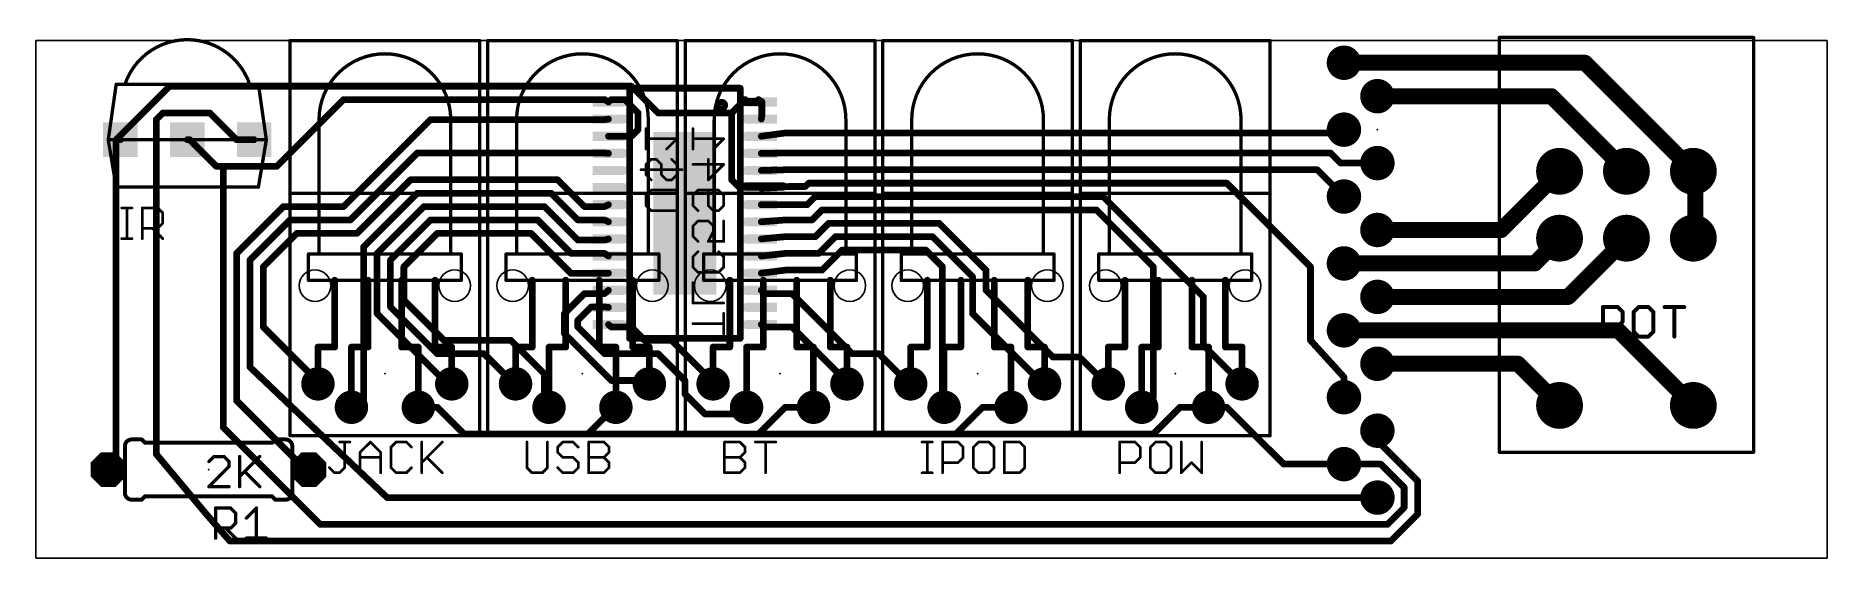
# Model space of a CAD drawing. Extents: x 0 to 68, y -7 to 12.8.
import ezdxf

# ---------------------------------------------------------------- set-up
doc = ezdxf.new("R2010")
doc.units = 0
for name, color, linetype in [('16', 175, 'CONTINUOUS'), ('17', 82, 'CONTINUOUS'), ('20', 7, 'CONTINUOUS'), ('21', 253, 'CONTINUOUS'), ('22', 253, 'CONTINUOUS'), ('23', 7, 'CONTINUOUS'), ('24', 7, 'CONTINUOUS'), ('25', 253, 'CONTINUOUS'), ('26', 253, 'CONTINUOUS'), ('27', 253, 'CONTINUOUS'), ('28', 253, 'CONTINUOUS'), ('51', 253, 'CONTINUOUS'), ('52', 253, 'CONTINUOUS')]:
    doc.layers.add(name, color=color, linetype=linetype)

# ---------------------------------------------------------------- blocks, each defined once
blk = doc.blocks.new('ROUNDP')
at = {"const_width": 0.5}
blk.add_lwpolyline([(0, -0.25, 1), (0, 0.25, 1), (0, -0.25)], format="xyb", dxfattribs=at)
blk = doc.blocks.new('SQUAREP')
blk.add_solid([(-0.5, -0.5), (0.5, -0.5), (-0.5, 0.5), (0.5, 0.5)])
blk = doc.blocks.new('RECT')
blk.add_solid([(-0.5, -0.5), (0.5, -0.5), (-0.5, 0.5), (0.5, 0.5)])
blk = doc.blocks.new('OCTAGONP')
at = {"const_width": 0.5}
blk.add_lwpolyline([(-0.25, -0.1036), (-0.25, 0.1036), (-0.1036, 0.25), (0.1036, 0.25), (0.25, 0.1036), (0.25, -0.1036), (0.1036, -0.25), (-0.1036, -0.25), (-0.25, -0.1036), (-0.25, 0.1036)], dxfattribs=at)

msp = doc.modelspace()

# ---------------------------------------------------------------- linework, layer by layer
at = {"layer": '16'}
for points, const_width in [([(58.801, 11.811), (49.657, 11.811)], 0.6096), ([(62.865, 7.747), (58.801, 11.811)], 0.6096), ([(3.048, 8.89), (5.08, 10.922)], 0.254), ([(5.08, 10.922), (22.606, 10.922)], 0.254), ([(22.606, 10.922), (23.622, 9.906)], 0.254), ([(9.144, 7.874), (11.684, 10.414)], 0.254), ([(11.684, 10.414), (21.59, 10.414)], 0.254), ([(21.59, 10.414), (21.738, 10.321)], 0.254), ([(21.844, 10.414), (21.738, 10.321)], 0.254), ([(21.844, 10.414), (22.352, 10.414)], 0.254), ([(22.352, 10.414), (22.86, 9.906)], 0.254), ([(26.924, 10.414), (26.416, 9.906)], 0.254), ([(26.924, 10.321), (26.831, 10.321)], 0.3048), ([(27.538, 10.321), (26.924, 10.321)], 0.3048), ([(26.924, 10.414), (26.924, 10.321)], 0.254), ([(27.432, 10.414), (27.538, 10.321)], 0.254), ([(27.559, 10.287), (27.538, 10.321)], 0.254), ([(27.559, 10.287), (27.559, 9.779)], 0.254), ([(57.531, 10.541), (50.927, 10.541)], 0.6096), ([(60.325, 7.747), (57.531, 10.541)], 0.6096), ([(4.572, 9.652), (4.826, 9.906)], 0.254), ([(4.572, -3.048), (4.572, 9.652)], 0.254), ([(4.826, 9.906), (6.604, 9.906)], 0.254), ([(6.604, 9.906), (7.62, 8.89)], 0.254), ([(11.684, 6.35), (14.986, 9.652)], 0.254), ([(14.986, 9.652), (21.59, 9.652)], 0.254), ([(21.59, 9.652), (21.738, 9.671)], 0.254), ([(22.86, 9.906), (22.86, 9.271)], 0.254), ([(23.622, 9.906), (26.416, 9.906)], 0.254), ([(26.416, 9.906), (26.416, 7.366)], 0.254), ([(27.559, 9.779), (27.538, 9.671)], 0.254), ([(3.048, -4.064), (3.048, 8.89)], 0.254), ([(3.048, 8.89), (3.21, 8.89)], 0.254), ([(5.842, 8.89), (5.75, 8.89)], 0.254), ([(5.842, 8.89), (6.858, 7.874)], 0.254), ([(7.62, 8.89), (8.29, 8.89)], 0.254), ([(21.844, 9.017), (21.738, 9.021)], 0.254), ([(22.606, 9.017), (21.844, 9.017)], 0.254), ([(22.86, 9.271), (22.606, 9.017)], 0.254), ([(28.448, 9.144), (27.538, 9.021)], 0.254), ([(49.53, 9.144), (28.448, 9.144)], 0.254), ([(49.657, 9.271), (49.53, 9.144)], 0.254), ([(11.938, 5.842), (14.478, 8.382)], 0.254), ([(14.478, 8.382), (21.59, 8.382)], 0.254), ([(21.59, 8.382), (21.738, 8.371)], 0.254), ([(28.448, 8.382), (27.538, 8.371)], 0.254), ([(49.149, 8.382), (28.448, 8.382)], 0.254), ([(49.53, 8.001), (49.149, 8.382)], 0.254), ([(6.858, 7.874), (7.112, 7.874)], 0.254), ([(7.112, 7.874), (9.144, 7.874)], 0.254), ([(7.112, -2.032), (7.112, 7.874)], 0.254), ([(12.192, 5.334), (14.224, 7.366)], 0.254), ([(14.224, 7.366), (19.812, 7.366)], 0.254), ([(19.812, 7.366), (20.828, 6.35)], 0.254), ([(26.416, 7.366), (26.67, 7.112)], 0.254), ([(28.448, 7.747), (27.538, 7.721)], 0.254), ([(48.641, 7.747), (28.448, 7.747)], 0.254), ([(49.657, 6.731), (48.641, 7.747)], 0.254), ([(50.927, 8.001), (49.53, 8.001)], 0.254), ([(57.785, 7.62), (55.626, 5.461)], 0.6096), ([(57.785, 7.62), (57.84, 7.69)], 0.6096), ([(60.325, 7.747), (60.38, 7.69)], 0.6096), ([(62.865, 7.747), (62.92, 7.69)], 0.6096), ([(62.992, 7.62), (62.92, 7.69)], 0.6096), ([(62.992, 7.62), (62.992, 5.207)], 0.6096), ([(12.446, 4.826), (14.478, 6.858)], 0.254), ([(14.478, 6.858), (19.558, 6.858)], 0.254), ([(19.558, 6.858), (20.574, 5.842)], 0.254), ([(26.67, 7.112), (26.924, 7.112)], 0.254), ([(26.924, 7.112), (28.386, 7.112)], 0.3048), ([(28.386, 7.112), (27.538, 7.071)], 0.3048), ([(28.575, 7.112), (27.538, 7.071)], 0.254), ([(28.575, 7.112), (29.21, 7.112)], 0.254), ([(29.21, 7.112), (29.337, 7.239)], 0.254), ([(29.281, 6.421), (29.591, 6.731)], 0.254), ([(29.337, 7.239), (45.212, 7.239)], 0.254), ([(29.591, 6.731), (40.513, 6.731)], 0.254), ([(40.513, 6.731), (44.323, 2.921)], 0.254), ([(45.212, 7.239), (48.387, 4.064)], 0.254), ([(7.62, 4.572), (9.398, 6.35)], 0.254), ([(9.398, 6.35), (11.684, 6.35)], 0.254), ([(12.954, 4.572), (14.732, 6.35)], 0.254), ([(14.732, 6.35), (19.304, 6.35)], 0.254), ([(19.304, 6.35), (20.574, 5.08)], 0.254), ([(20.828, 6.35), (21.59, 6.35)], 0.254), ([(21.59, 6.35), (21.738, 6.421)], 0.254), ([(27.538, 6.421), (29.281, 6.421)], 0.254), ([(29.845, 6.223), (29.464, 5.842)], 0.254), ([(40.259, 6.223), (29.845, 6.223)], 0.254), ([(42.418, 4.064), (40.259, 6.223)], 0.254), ([(8.128, 4.318), (9.652, 5.842)], 0.254), ([(8.636, 4.064), (9.906, 5.334)], 0.254), ([(9.652, 5.842), (11.938, 5.842)], 0.254), ([(9.906, 5.334), (12.192, 5.334)], 0.254), ([(13.462, 4.318), (14.986, 5.842)], 0.254), ([(13.97, 4.064), (15.24, 5.334)], 0.254), ([(14.986, 5.842), (19.05, 5.842)], 0.254), ([(15.24, 5.334), (18.796, 5.334)], 0.254), ([(18.796, 5.334), (20.32, 3.81)], 0.254), ([(19.05, 5.842), (20.32, 4.572)], 0.254), ([(20.574, 5.842), (21.59, 5.842)], 0.254), ([(21.59, 5.842), (21.738, 5.771)], 0.254), ([(28.448, 5.842), (27.538, 5.771)], 0.254), ([(29.464, 5.842), (28.448, 5.842)], 0.254), ([(30.099, 5.715), (29.591, 5.207)], 0.254), ([(34.29, 5.715), (30.099, 5.715)], 0.254), ([(36.068, 3.937), (34.29, 5.715)], 0.254), ([(55.626, 5.461), (50.927, 5.461)], 0.6096), ([(57.785, 5.08), (57.84, 5.15)], 0.6096), ([(60.325, 5.08), (60.38, 5.15)], 0.6096), ([(62.992, 5.207), (62.92, 5.15)], 0.6096), ([(12.446, -1.016), (12.446, 4.826)], 0.254), ([(20.574, 5.08), (21.59, 5.08)], 0.254), ([(21.59, 5.08), (21.738, 5.121)], 0.254), ([(28.448, 5.207), (27.538, 5.121)], 0.254), ([(29.591, 5.207), (28.448, 5.207)], 0.254), ([(30.353, 5.207), (29.718, 4.572)], 0.254), ([(30.607, 4.699), (29.845, 3.937)], 0.254), ([(34.036, 5.207), (30.353, 5.207)], 0.254), ([(33.782, 4.699), (30.607, 4.699)], 0.254), ([(34.417, 4.064), (33.782, 4.699)], 0.254), ([(35.56, 3.683), (34.036, 5.207)], 0.254), ([(57.785, 5.08), (56.896, 4.191)], 0.6096), ([(60.325, 5.08), (58.166, 2.921)], 0.6096), ([(7.62, -1.016), (7.62, 4.572)], 0.254), ([(8.128, 0.254), (8.128, 4.318)], 0.254), ([(8.636, 1.778), (8.636, 4.064)], 0.254), ([(12.954, 2.286), (12.954, 4.572)], 0.254), ([(13.462, 2.54), (13.462, 4.318)], 0.254), ([(13.97, 2.794), (13.97, 4.064)], 0.254), ([(20.32, 4.572), (21.59, 4.572)], 0.254), ([(21.59, 4.572), (21.738, 4.471)], 0.254), ([(28.448, 4.572), (27.538, 4.471)], 0.254), ([(29.718, 4.572), (28.448, 4.572)], 0.254), ([(34.417, -0.889), (34.417, 4.064)], 0.254), ([(42.418, -0.889), (42.418, 4.064)], 0.254), ([(48.387, 4.064), (48.387, 1.27)], 0.254), ([(56.896, 4.191), (49.657, 4.191)], 0.6096), ([(20.32, 3.81), (21.59, 3.81)], 0.254), ([(21.59, 3.81), (21.738, 3.821)], 0.254), ([(28.448, 3.937), (27.538, 3.821)], 0.254), ([(29.845, 3.937), (28.448, 3.937)], 0.254), ([(35.56, 2.286), (35.56, 3.683)], 0.254), ([(36.068, 3.175), (36.068, 3.937)], 0.254), ([(15.494, 1.27), (13.97, 2.794)], 0.254), ([(20.066, 2.286), (20.828, 3.048)], 0.254), ([(20.828, 3.048), (21.59, 3.048)], 0.254), ([(21.59, 3.048), (21.738, 3.171)], 0.254), ([(27.686, 3.048), (27.538, 3.171)], 0.254), ([(28.702, 3.048), (27.686, 3.048)], 0.254), ([(30.988, 0.762), (28.702, 3.048)], 0.254), ([(38.608, 0.635), (36.068, 3.175)], 0.254), ([(44.323, 2.921), (44.323, 1.086)], 0.254), ([(58.166, 2.921), (50.927, 2.921)], 0.6096), ([(15.748, -0.508), (12.954, 2.286)], 0.254), ([(15.24, 0.762), (13.462, 2.54)], 0.254), ([(20.066, 1.524), (20.066, 2.286)], 0.254), ([(20.574, 2.032), (21.082, 2.54)], 0.254), ([(20.574, 1.778), (20.574, 2.032)], 0.254), ([(21.082, 2.54), (21.59, 2.54)], 0.254), ([(21.59, 2.54), (21.738, 2.521)], 0.254), ([(38.227, -0.381), (35.56, 2.286)], 0.254), ([(10.668, -0.254), (8.636, 1.778)], 0.254), ([(18.034, 1.27), (15.494, 1.27)], 0.254), ([(19.304, 0), (18.034, 1.27)], 0.254), ([(21.844, -0.254), (20.066, 1.524)], 0.254), ([(21.59, 0.762), (20.574, 1.778)], 0.254), ([(21.844, 1.778), (21.738, 1.871)], 0.254), ([(22.606, 1.778), (21.844, 1.778)], 0.254), ([(23.114, 1.27), (22.606, 1.778)], 0.254), ([(24.13, 1.27), (23.114, 1.27)], 0.254), ([(25.654, -0.254), (24.13, 1.27)], 0.254), ([(27.686, 1.778), (27.538, 1.871)], 0.254), ([(28.702, 1.778), (27.686, 1.778)], 0.254), ([(30.734, -0.254), (28.702, 1.778)], 0.254), ([(48.387, 1.27), (49.657, -0.127)], 0.254), ([(60.071, 1.651), (49.657, 1.651)], 0.6096), ([(62.865, -1.143), (60.071, 1.651)], 0.6096), ([(17.018, 0.762), (15.24, 0.762)], 0.254), ([(18.034, -0.254), (17.018, 0.762)], 0.254), ([(23.622, 0.762), (21.59, 0.762)], 0.254), ([(24.638, -0.254), (23.622, 0.762)], 0.254), ([(32.004, 0.762), (30.988, 0.762)], 0.254), ([(33.02, -0.254), (32.004, 0.762)], 0.254), ([(39.624, 0.635), (38.608, 0.635)], 0.254), ([(40.64, -0.381), (39.624, 0.635)], 0.254), ([(44.323, 1.086), (45.79, -0.381)], 0.254), ([(56.261, 0.381), (50.927, 0.381)], 0.6096), ([(57.785, -1.143), (56.261, 0.381)], 0.6096), ([(13.335, -4.699), (8.128, 0.254)], 0.254), ([(19.304, -1.27), (19.304, 0)], 0.254), ([(49.657, -0.127), (49.657, -0.889)], 0.254), ([(10.668, -0.254), (10.71, -0.381)], 0.254), ([(15.748, -0.508), (15.79, -0.381)], 0.254), ([(18.034, -0.254), (18.21, -0.381)], 0.254), ([(23.114, -0.254), (21.844, -0.254)], 0.254), ([(23.114, -0.254), (23.29, -0.381)], 0.254), ([(24.638, -0.762), (24.638, -0.254)], 0.254), ([(25.4, -1.524), (24.638, -0.762)], 0.254), ([(25.654, -0.254), (25.71, -0.381)], 0.254), ([(30.734, -0.254), (30.79, -0.381)], 0.254), ([(33.02, -0.254), (33.21, -0.381)], 0.254), ([(38.227, -0.381), (38.29, -0.381)], 0.254), ([(40.64, -0.381), (40.71, -0.381)], 0.254), ([(10.16, -3.556), (7.62, -1.016)], 0.254), ([(12.192, -1.27), (11.98, -1.27)], 0.254), ([(12.192, -1.27), (12.446, -1.016)], 0.254), ([(15.24, -1.27), (14.52, -1.27)], 0.254), ([(16.256, -2.286), (15.24, -1.27)], 0.254), ([(19.304, -1.27), (19.48, -1.27)], 0.254), ([(21.971, -1.27), (21.0185, -2.2225)], 0.254), ([(21.971, -1.27), (22.02, -1.27)], 0.254), ([(26.924, -1.27), (26.67, -1.524)], 0.254), ([(26.924, -1.27), (26.98, -1.27)], 0.254), ([(27.4955, -2.2225), (28.448, -1.27)], 0.254), ([(28.448, -1.27), (29.52, -1.27)], 0.254), ([(34.544, -1.27), (34.417, -0.889)], 0.254), ([(34.544, -1.27), (34.48, -1.27)], 0.254), ([(34.9885, -2.2225), (35.941, -1.27)], 0.254), ([(35.941, -1.27), (37.02, -1.27)], 0.254), ([(42.037, -1.27), (41.98, -1.27)], 0.254), ([(42.037, -1.27), (42.418, -0.889)], 0.254), ([(42.418, -2.286), (43.434, -1.27)], 0.254), ([(43.434, -1.27), (44.52, -1.27)], 0.254), ([(45.212, -1.27), (44.52, -1.27)], 0.254), ([(47.371, -3.429), (45.212, -1.27)], 0.254), ([(57.785, -1.143), (57.84, -1.2)], 0.6096), ([(62.865, -1.143), (62.92, -1.2)], 0.6096), ([(10.795, -5.715), (7.112, -2.032)], 0.254), ([(26.67, -1.524), (25.4, -1.524)], 0.254), ([(50.927, -2.54), (50.927, -2.159)], 0.254), ([(20.955, -2.286), (16.256, -2.286)], 0.254), ([(21.0185, -2.2225), (20.955, -2.286)], 0.254), ([(21.082, -2.286), (21.0185, -2.2225)], 0.254), ([(21.082, -2.286), (27.432, -2.286)], 0.254), ([(27.432, -2.286), (27.4955, -2.2225)], 0.254), ([(27.559, -2.286), (27.4955, -2.2225)], 0.254), ([(27.559, -2.286), (34.925, -2.286)], 0.254), ([(34.925, -2.286), (34.9885, -2.2225)], 0.254), ([(35.052, -2.286), (34.9885, -2.2225)], 0.254), ([(35.052, -2.286), (42.418, -2.286)], 0.254), ([(52.451, -4.064), (50.927, -2.54)], 0.254), ([(6.477, -5.334), (4.572, -3.048)], 0.254), ([(49.657, -3.429), (47.371, -3.429)], 0.254), ([(49.657, -3.429), (51.054, -3.429)], 0.254), ([(51.054, -3.429), (51.943, -4.318)], 0.254), ([(2.794, -3.81), (2.748, -3.636)], 0.254), ([(3.048, -4.064), (2.748, -3.636)], 0.254), ([(2.794, -3.81), (3.048, -4.064)], 0.254), ([(10.16, -3.556), (10.368, -3.636)], 0.254), ([(52.451, -5.334), (52.451, -4.064)], 0.254), ([(13.335, -4.699), (50.927, -4.699)], 0.254), ([(51.943, -4.318), (51.943, -5.08)], 0.254), ([(6.477, -5.334), (7.366, -6.35)], 0.254), ([(51.943, -5.08), (51.308, -5.715)], 0.254), ([(51.435, -6.35), (52.451, -5.334)], 0.254), ([(51.308, -5.715), (10.795, -5.715)], 0.254), ([(7.366, -6.35), (51.435, -6.35)], 0.254)]:
    msp.add_lwpolyline(points, dxfattribs=dict(at, const_width=const_width))
for points, const_width in [([(49.657, 11.9634, 1), (49.657, 11.6586)], 0.3048), ([(58.9088, 11.9188, 1), (58.6932, 11.7032)], 0.3048), ([(58.801, 11.6586, 1), (58.801, 11.9634)], 0.3048), ([(5.08, 10.9855, 1), (5.08, 10.8585)], 0.127), ([(5.1249, 10.8771, 1), (5.0351, 10.9669)], 0.127), ([(22.6509, 10.9669, 1), (22.5611, 10.8771)], 0.127), ([(22.606, 10.8585, 1), (22.606, 10.9855)], 0.127), ([(11.684, 10.4775, 1), (11.684, 10.3505)], 0.127), ([(11.7289, 10.3691, 1), (11.6391, 10.4589)], 0.127), ([(21.6238, 10.4678, 1), (21.5562, 10.3602)], 0.127), ([(21.59, 10.3505, 1), (21.59, 10.4775)], 0.127), ([(21.6961, 10.3687, 1), (21.7799, 10.2733)], 0.127), ([(21.7042, 10.2672, 1), (21.7718, 10.3748)], 0.127), ([(21.844, 10.4775, 1), (21.844, 10.3505)], 0.127), ([(21.8859, 10.3663, 1), (21.8021, 10.4617)], 0.127), ([(22.3969, 10.4589, 1), (22.3071, 10.3691)], 0.127), ([(22.352, 10.3505, 1), (22.352, 10.4775)], 0.127), ([(26.831, 10.3972, 1), (26.831, 10.2448)], 0.1524), ([(26.924, 10.3972, 1), (26.924, 10.2448)], 0.1524), ([(26.9875, 10.414, 1), (26.8605, 10.414)], 0.127), ([(26.8605, 10.321, 1), (26.9875, 10.321)], 0.127), ([(26.9689, 10.3691, 1), (26.8791, 10.4589)], 0.127), ([(26.924, 10.2448, 1), (26.924, 10.3972)], 0.1524), ([(27.4739, 10.4617, 1), (27.3901, 10.3663)], 0.127), ([(27.592, 10.3544, 1), (27.484, 10.2876)], 0.127), ([(27.6225, 10.287, 1), (27.4955, 10.287)], 0.127), ([(27.4961, 10.2733, 1), (27.5799, 10.3687)], 0.127), ([(27.505, 10.2536, 1), (27.613, 10.3204)], 0.127), ([(27.538, 10.2448, 1), (27.538, 10.3972)], 0.1524), ([(50.927, 10.6934, 1), (50.927, 10.3886)], 0.3048), ([(57.6388, 10.6488, 1), (57.4232, 10.4332)], 0.3048), ([(57.531, 10.3886, 1), (57.531, 10.6934)], 0.3048), ([(4.6355, 9.652, 1), (4.5085, 9.652)], 0.127), ([(4.5271, 9.6969, 1), (4.6169, 9.6071)], 0.127), ([(4.826, 9.9695, 1), (4.826, 9.8425)], 0.127), ([(4.8709, 9.8611, 1), (4.7811, 9.9509)], 0.127), ([(6.6489, 9.9509, 1), (6.5591, 9.8611)], 0.127), ([(6.604, 9.8425, 1), (6.604, 9.9695)], 0.127), ([(14.986, 9.7155, 1), (14.986, 9.5885)], 0.127), ([(15.0309, 9.6071, 1), (14.9411, 9.6969)], 0.127), ([(21.5819, 9.715, 1), (21.5981, 9.589)], 0.127), ([(21.59, 9.5885, 1), (21.59, 9.7155)], 0.127), ([(21.7461, 9.608, 1), (21.7299, 9.734)], 0.127), ([(22.9235, 9.906, 1), (22.7965, 9.906)], 0.127), ([(22.8151, 9.8611, 1), (22.9049, 9.9509)], 0.127), ([(23.622, 9.9695, 1), (23.622, 9.8425)], 0.127), ([(23.5771, 9.8611, 1), (23.6669, 9.9509)], 0.127), ([(26.4795, 9.906, 1), (26.3525, 9.906)], 0.127), ([(26.3711, 9.9509, 1), (26.4609, 9.8611)], 0.127), ([(26.416, 9.8425, 1), (26.416, 9.9695)], 0.127), ([(27.4757, 9.6831, 1), (27.6003, 9.6589)], 0.127), ([(27.4955, 9.779, 1), (27.6225, 9.779)], 0.127), ([(27.6213, 9.7669, 1), (27.4967, 9.7911)], 0.127), ([(3.1115, 8.89, 1), (2.9845, 8.89)], 0.127), ([(3.048, 8.9535, 1), (3.048, 8.8265)], 0.127), ([(3.0031, 8.9349, 1), (3.0929, 8.8451)], 0.127), ([(3.21, 8.8265, 1), (3.21, 8.9535)], 0.127), ([(5.75, 8.9535, 1), (5.75, 8.8265)], 0.127), ([(5.8869, 8.9349, 1), (5.7971, 8.8451)], 0.127), ([(5.842, 8.8265, 1), (5.842, 8.9535)], 0.127), ([(7.62, 8.9535, 1), (7.62, 8.8265)], 0.127), ([(7.5751, 8.8451, 1), (7.6649, 8.9349)], 0.127), ([(8.29, 8.8265, 1), (8.29, 8.9535)], 0.127), ([(21.7404, 9.0845, 1), (21.7356, 8.9575)], 0.127), ([(21.844, 9.0805, 1), (21.844, 8.9535)], 0.127), ([(21.8416, 8.9535, 1), (21.8464, 9.0805)], 0.127), ([(22.5611, 9.0619, 1), (22.6509, 8.9721)], 0.127), ([(22.606, 8.9535, 1), (22.606, 9.0805)], 0.127), ([(22.7965, 9.271, 1), (22.9235, 9.271)], 0.127), ([(22.9049, 9.2261, 1), (22.8151, 9.3159)], 0.127), ([(27.5295, 9.0839, 1), (27.5465, 8.9581)], 0.127), ([(28.448, 9.2075, 1), (28.448, 9.0805)], 0.127), ([(28.4565, 9.0811, 1), (28.4395, 9.2069)], 0.127), ([(49.4851, 9.1889, 1), (49.5749, 9.0991)], 0.127), ([(49.53, 9.0805, 1), (49.53, 9.2075)], 0.127), ([(49.7019, 9.2261, 1), (49.6121, 9.3159)], 0.127), ([(14.478, 8.4455, 1), (14.478, 8.3185)], 0.127), ([(14.5229, 8.3371, 1), (14.4331, 8.4269)], 0.127), ([(21.5947, 8.4453, 1), (21.5853, 8.3187)], 0.127), ([(21.59, 8.3185, 1), (21.59, 8.4455)], 0.127), ([(21.7333, 8.3077, 1), (21.7427, 8.4343)], 0.127), ([(27.5372, 8.4345, 1), (27.5388, 8.3075)], 0.127), ([(28.448, 8.4455, 1), (28.448, 8.3185)], 0.127), ([(28.4488, 8.3185, 1), (28.4472, 8.4455)], 0.127), ([(49.1939, 8.4269, 1), (49.1041, 8.3371)], 0.127), ([(49.149, 8.3185, 1), (49.149, 8.4455)], 0.127), ([(6.858, 7.9375, 1), (6.858, 7.8105)], 0.127), ([(6.8131, 7.8291, 1), (6.9029, 7.9189)], 0.127), ([(7.112, 7.9375, 1), (7.112, 7.8105)], 0.127), ([(7.1755, 7.874, 1), (7.0485, 7.874)], 0.127), ([(7.112, 7.8105, 1), (7.112, 7.9375)], 0.127), ([(9.0991, 7.9189, 1), (9.1889, 7.8291)], 0.127), ([(9.144, 7.8105, 1), (9.144, 7.9375)], 0.127), ([(14.224, 7.4295, 1), (14.224, 7.3025)], 0.127), ([(14.2689, 7.3211, 1), (14.1791, 7.4109)], 0.127), ([(19.8569, 7.4109, 1), (19.7671, 7.3211)], 0.127), ([(19.812, 7.3025, 1), (19.812, 7.4295)], 0.127), ([(26.4609, 7.4109, 1), (26.3711, 7.3211)], 0.127), ([(27.5362, 7.7845, 1), (27.5398, 7.6575)], 0.127), ([(28.448, 7.8105, 1), (28.448, 7.6835)], 0.127), ([(28.4498, 7.6835, 1), (28.4462, 7.8105)], 0.127), ([(48.6859, 7.7919, 1), (48.5961, 7.7021)], 0.127), ([(48.641, 7.6835, 1), (48.641, 7.8105)], 0.127), ([(49.53, 8.0645, 1), (49.53, 7.9375)], 0.127), ([(49.4851, 7.9561, 1), (49.5749, 8.0459)], 0.127), ([(50.927, 7.9375, 1), (50.927, 8.0645)], 0.127), ([(57.6652, 7.7142, 1), (57.9048, 7.5258)], 0.3048), ([(57.8928, 7.5122, 1), (57.6772, 7.7278)], 0.3048), ([(57.9598, 7.5958, 1), (57.7202, 7.7842)], 0.3048), ([(60.4347, 7.8528, 1), (60.2153, 7.6412)], 0.3048), ([(60.2172, 7.6392, 1), (60.4328, 7.8548)], 0.3048), ([(60.2703, 7.5842, 1), (60.4897, 7.7958)], 0.3048), ([(62.9747, 7.8528, 1), (62.7553, 7.6412)], 0.3048), ([(62.7572, 7.6392, 1), (62.9728, 7.8548)], 0.3048), ([(63.0262, 7.7993, 1), (62.8138, 7.5807)], 0.3048), ([(62.8103, 7.5842, 1), (63.0297, 7.7958)], 0.3048), ([(63.1444, 7.62, 1), (62.8396, 7.62)], 0.3048), ([(62.8858, 7.5107, 1), (63.0982, 7.7293)], 0.3048), ([(14.478, 6.9215, 1), (14.478, 6.7945)], 0.127), ([(14.5229, 6.8131, 1), (14.4331, 6.9029)], 0.127), ([(19.6029, 6.9029, 1), (19.5131, 6.8131)], 0.127), ([(19.558, 6.7945, 1), (19.558, 6.9215)], 0.127), ([(26.3525, 7.366, 1), (26.4795, 7.366)], 0.127), ([(26.67, 7.1755, 1), (26.67, 7.0485)], 0.127), ([(26.6251, 7.0671, 1), (26.7149, 7.1569)], 0.127), ([(26.924, 7.1882, 1), (26.924, 7.0358)], 0.1524), ([(26.924, 7.0485, 1), (26.924, 7.1755)], 0.127), ([(27.5343, 7.1471, 1), (27.5417, 6.9949)], 0.1524), ([(27.5355, 7.1345, 1), (27.5405, 7.0075)], 0.127), ([(28.3897, 7.0359, 1), (28.3823, 7.1881)], 0.1524), ([(28.386, 7.0358, 1), (28.386, 7.1882)], 0.1524), ([(28.575, 7.1755, 1), (28.575, 7.0485)], 0.127), ([(28.5775, 7.0485, 1), (28.5725, 7.1755)], 0.127), ([(29.1651, 7.1569, 1), (29.2549, 7.0671)], 0.127), ([(29.21, 7.0485, 1), (29.21, 7.1755)], 0.127), ([(29.337, 7.3025, 1), (29.337, 7.1755)], 0.127), ([(29.3819, 7.1941, 1), (29.2921, 7.2839)], 0.127), ([(29.591, 6.7945, 1), (29.591, 6.6675)], 0.127), ([(29.6359, 6.6861, 1), (29.5461, 6.7759)], 0.127), ([(40.5579, 6.7759, 1), (40.4681, 6.6861)], 0.127), ([(40.513, 6.6675, 1), (40.513, 6.7945)], 0.127), ([(45.2569, 7.2839, 1), (45.1671, 7.1941)], 0.127), ([(45.212, 7.1755, 1), (45.212, 7.3025)], 0.127), ([(49.6121, 6.6861, 1), (49.7019, 6.7759)], 0.127), ([(9.398, 6.4135, 1), (9.398, 6.2865)], 0.127), ([(9.4429, 6.3051, 1), (9.3531, 6.3949)], 0.127), ([(11.6391, 6.3949, 1), (11.7289, 6.3051)], 0.127), ([(11.684, 6.2865, 1), (11.684, 6.4135)], 0.127), ([(14.732, 6.4135, 1), (14.732, 6.2865)], 0.127), ([(14.7769, 6.3051, 1), (14.6871, 6.3949)], 0.127), ([(19.3489, 6.3949, 1), (19.2591, 6.3051)], 0.127), ([(19.304, 6.2865, 1), (19.304, 6.4135)], 0.127), ([(20.828, 6.4135, 1), (20.828, 6.2865)], 0.127), ([(20.7831, 6.3051, 1), (20.8729, 6.3949)], 0.127), ([(21.5625, 6.4073, 1), (21.6175, 6.2927)], 0.127), ([(21.59, 6.2865, 1), (21.59, 6.4135)], 0.127), ([(21.7655, 6.3637, 1), (21.7105, 6.4783)], 0.127), ([(27.538, 6.4845, 1), (27.538, 6.3575)], 0.127), ([(29.2361, 6.4659, 1), (29.3259, 6.3761)], 0.127), ([(29.281, 6.3575, 1), (29.281, 6.4845)], 0.127), ([(29.845, 6.2865, 1), (29.845, 6.1595)], 0.127), ([(29.8899, 6.1781, 1), (29.8001, 6.2679)], 0.127), ([(40.3039, 6.2679, 1), (40.2141, 6.1781)], 0.127), ([(40.259, 6.1595, 1), (40.259, 6.2865)], 0.127), ([(9.652, 5.9055, 1), (9.652, 5.7785)], 0.127), ([(9.6969, 5.7971, 1), (9.6071, 5.8869)], 0.127), ([(9.906, 5.3975, 1), (9.906, 5.2705)], 0.127), ([(9.9509, 5.2891, 1), (9.8611, 5.3789)], 0.127), ([(11.8931, 5.8869, 1), (11.9829, 5.7971)], 0.127), ([(11.938, 5.7785, 1), (11.938, 5.9055)], 0.127), ([(12.1471, 5.3789, 1), (12.2369, 5.2891)], 0.127), ([(12.192, 5.2705, 1), (12.192, 5.3975)], 0.127), ([(14.986, 5.9055, 1), (14.986, 5.7785)], 0.127), ([(15.0309, 5.7971, 1), (14.9411, 5.8869)], 0.127), ([(15.24, 5.3975, 1), (15.24, 5.2705)], 0.127), ([(15.2849, 5.2891, 1), (15.1951, 5.3789)], 0.127), ([(18.8409, 5.3789, 1), (18.7511, 5.2891)], 0.127), ([(18.796, 5.2705, 1), (18.796, 5.3975)], 0.127), ([(19.0949, 5.8869, 1), (19.0051, 5.7971)], 0.127), ([(19.05, 5.7785, 1), (19.05, 5.9055)], 0.127), ([(20.574, 5.9055, 1), (20.574, 5.7785)], 0.127), ([(20.5291, 5.7971, 1), (20.6189, 5.8869)], 0.127), ([(21.6175, 5.8993, 1), (21.5625, 5.7847)], 0.127), ([(21.59, 5.7785, 1), (21.59, 5.9055)], 0.127), ([(21.7105, 5.7137, 1), (21.7655, 5.8283)], 0.127), ([(27.5331, 5.8343, 1), (27.5429, 5.7077)], 0.127), ([(28.448, 5.9055, 1), (28.448, 5.7785)], 0.127), ([(28.4529, 5.7787, 1), (28.4431, 5.9053)], 0.127), ([(29.4191, 5.8869, 1), (29.5089, 5.7971)], 0.127), ([(29.464, 5.7785, 1), (29.464, 5.9055)], 0.127), ([(30.099, 5.7785, 1), (30.099, 5.6515)], 0.127), ([(30.1439, 5.6701, 1), (30.0541, 5.7599)], 0.127), ([(34.3349, 5.7599, 1), (34.2451, 5.6701)], 0.127), ([(34.29, 5.6515, 1), (34.29, 5.7785)], 0.127), ([(50.927, 5.6134, 1), (50.927, 5.3086)], 0.3048), ([(55.5182, 5.5688, 1), (55.7338, 5.3532)], 0.3048), ([(55.626, 5.3086, 1), (55.626, 5.6134)], 0.3048), ([(57.9598, 5.0558, 1), (57.7202, 5.2442)], 0.3048), ([(60.4998, 5.0558, 1), (60.2602, 5.2442)], 0.3048), ([(63.0866, 5.0875, 1), (62.8974, 5.3265)], 0.3048), ([(12.5095, 4.826, 1), (12.3825, 4.826)], 0.127), ([(12.4011, 4.8709, 1), (12.4909, 4.7811)], 0.127), ([(20.574, 5.1435, 1), (20.574, 5.0165)], 0.127), ([(20.5291, 5.0351, 1), (20.6189, 5.1249)], 0.127), ([(21.573, 5.1412, 1), (21.607, 5.0188)], 0.127), ([(21.59, 5.0165, 1), (21.59, 5.1435)], 0.127), ([(21.755, 5.0598, 1), (21.721, 5.1822)], 0.127), ([(27.532, 5.1842, 1), (27.544, 5.0578)], 0.127), ([(28.448, 5.2705, 1), (28.448, 5.1435)], 0.127), ([(28.454, 5.1438, 1), (28.442, 5.2702)], 0.127), ([(29.5461, 5.2519, 1), (29.6359, 5.1621)], 0.127), ([(29.591, 5.1435, 1), (29.591, 5.2705)], 0.127), ([(30.353, 5.2705, 1), (30.353, 5.1435)], 0.127), ([(30.3979, 5.1621, 1), (30.3081, 5.2519)], 0.127), ([(30.607, 4.7625, 1), (30.607, 4.6355)], 0.127), ([(30.6519, 4.6541, 1), (30.5621, 4.7439)], 0.127), ([(33.8269, 4.7439, 1), (33.7371, 4.6541)], 0.127), ([(33.782, 4.6355, 1), (33.782, 4.7625)], 0.127), ([(34.0809, 5.2519, 1), (33.9911, 5.1621)], 0.127), ([(34.036, 5.1435, 1), (34.036, 5.2705)], 0.127), ([(57.6652, 5.1742, 1), (57.9048, 4.9858)], 0.3048), ([(57.8928, 4.9722, 1), (57.6772, 5.1878)], 0.3048), ([(60.2052, 5.1742, 1), (60.4448, 4.9858)], 0.3048), ([(60.4328, 4.9722, 1), (60.2172, 5.1878)], 0.3048), ([(62.8254, 5.2695, 1), (63.0146, 5.0305)], 0.3048), ([(62.8396, 5.207, 1), (63.1444, 5.207)], 0.3048), ([(7.6835, 4.572, 1), (7.5565, 4.572)], 0.127), ([(7.5751, 4.6169, 1), (7.6649, 4.5271)], 0.127), ([(8.1915, 4.318, 1), (8.0645, 4.318)], 0.127), ([(8.0831, 4.3629, 1), (8.1729, 4.2731)], 0.127), ([(8.6995, 4.064, 1), (8.5725, 4.064)], 0.127), ([(8.5911, 4.1089, 1), (8.6809, 4.0191)], 0.127), ([(13.0175, 4.572, 1), (12.8905, 4.572)], 0.127), ([(12.9091, 4.6169, 1), (12.9989, 4.5271)], 0.127), ([(13.5255, 4.318, 1), (13.3985, 4.318)], 0.127), ([(13.4171, 4.3629, 1), (13.5069, 4.2731)], 0.127), ([(14.0335, 4.064, 1), (13.9065, 4.064)], 0.127), ([(13.9251, 4.1089, 1), (14.0149, 4.0191)], 0.127), ([(20.32, 4.6355, 1), (20.32, 4.5085)], 0.127), ([(20.2751, 4.5271, 1), (20.3649, 4.6169)], 0.127), ([(21.6258, 4.6245, 1), (21.5542, 4.5195)], 0.127), ([(21.59, 4.5085, 1), (21.59, 4.6355)], 0.127), ([(21.7022, 4.4185, 1), (21.7738, 4.5235)], 0.127), ([(27.531, 4.5341, 1), (27.545, 4.4079)], 0.127), ([(28.448, 4.6355, 1), (28.448, 4.5085)], 0.127), ([(28.455, 4.5089, 1), (28.441, 4.6351)], 0.127), ([(29.6731, 4.6169, 1), (29.7629, 4.5271)], 0.127), ([(29.718, 4.5085, 1), (29.718, 4.6355)], 0.127), ([(34.4805, 4.064, 1), (34.3535, 4.064)], 0.127), ([(34.3721, 4.0191, 1), (34.4619, 4.1089)], 0.127), ([(42.4815, 4.064, 1), (42.3545, 4.064)], 0.127), ([(42.3731, 4.0191, 1), (42.4629, 4.1089)], 0.127), ([(48.4505, 4.064, 1), (48.3235, 4.064)], 0.127), ([(48.3421, 4.0191, 1), (48.4319, 4.1089)], 0.127), ([(49.657, 4.3434, 1), (49.657, 4.0386)], 0.3048), ([(56.7882, 4.2988, 1), (57.0038, 4.0832)], 0.3048), ([(56.896, 4.0386, 1), (56.896, 4.3434)], 0.3048), ([(20.32, 3.8735, 1), (20.32, 3.7465)], 0.127), ([(20.2751, 3.7651, 1), (20.3649, 3.8549)], 0.127), ([(21.5853, 3.8733, 1), (21.5947, 3.7467)], 0.127), ([(21.59, 3.7465, 1), (21.59, 3.8735)], 0.127), ([(21.7427, 3.7577, 1), (21.7333, 3.8843)], 0.127), ([(27.53, 3.884, 1), (27.546, 3.758)], 0.127), ([(28.448, 4.0005, 1), (28.448, 3.8735)], 0.127), ([(28.456, 3.874, 1), (28.44, 4)], 0.127), ([(29.8001, 3.9819, 1), (29.8899, 3.8921)], 0.127), ([(29.845, 3.8735, 1), (29.845, 4.0005)], 0.127), ([(35.6235, 3.683, 1), (35.4965, 3.683)], 0.127), ([(35.5151, 3.6381, 1), (35.6049, 3.7279)], 0.127), ([(36.1315, 3.937, 1), (36.0045, 3.937)], 0.127), ([(36.0231, 3.8921, 1), (36.1129, 3.9819)], 0.127), ([(14.0149, 2.8389, 1), (13.9251, 2.7491)], 0.127), ([(13.9065, 2.794, 1), (14.0335, 2.794)], 0.127), ([(20.828, 3.1115, 1), (20.828, 2.9845)], 0.127), ([(20.8729, 3.0031, 1), (20.7831, 3.0929)], 0.127), ([(21.5494, 3.0968, 1), (21.6306, 2.9992)], 0.127), ([(21.59, 2.9845, 1), (21.59, 3.1115)], 0.127), ([(21.7786, 3.1222, 1), (21.6974, 3.2198)], 0.127), ([(27.5786, 3.2198, 1), (27.4974, 3.1222)], 0.127), ([(27.686, 3.1115, 1), (27.686, 2.9845)], 0.127), ([(27.6454, 2.9992, 1), (27.7266, 3.0968)], 0.127), ([(28.7469, 3.0929, 1), (28.6571, 3.0031)], 0.127), ([(28.702, 2.9845, 1), (28.702, 3.1115)], 0.127), ([(36.1129, 3.2199, 1), (36.0231, 3.1301)], 0.127), ([(36.0045, 3.175, 1), (36.1315, 3.175)], 0.127), ([(44.3865, 2.921, 1), (44.2595, 2.921)], 0.127), ([(44.2781, 2.8761, 1), (44.3679, 2.9659)], 0.127), ([(50.927, 3.0734, 1), (50.927, 2.7686)], 0.3048), ([(58.0582, 3.0288, 1), (58.2738, 2.8132)], 0.3048), ([(58.166, 2.7686, 1), (58.166, 3.0734)], 0.3048), ([(12.9989, 2.3309, 1), (12.9091, 2.2411)], 0.127), ([(12.8905, 2.286, 1), (13.0175, 2.286)], 0.127), ([(13.5069, 2.5849, 1), (13.4171, 2.4951)], 0.127), ([(13.3985, 2.54, 1), (13.5255, 2.54)], 0.127), ([(20.1295, 2.286, 1), (20.0025, 2.286)], 0.127), ([(20.0211, 2.3309, 1), (20.1109, 2.2411)], 0.127), ([(20.6375, 2.032, 1), (20.5105, 2.032)], 0.127), ([(20.5291, 2.0769, 1), (20.6189, 1.9871)], 0.127), ([(21.082, 2.6035, 1), (21.082, 2.4765)], 0.127), ([(21.1269, 2.4951, 1), (21.0371, 2.5849)], 0.127), ([(21.5981, 2.603, 1), (21.5819, 2.477)], 0.127), ([(21.59, 2.4765, 1), (21.59, 2.6035)], 0.127), ([(21.7299, 2.458, 1), (21.7461, 2.584)], 0.127), ([(35.6049, 2.3309, 1), (35.5151, 2.2411)], 0.127), ([(35.4965, 2.286, 1), (35.6235, 2.286)], 0.127), ([(8.6809, 1.8229, 1), (8.5911, 1.7331)], 0.127), ([(8.5725, 1.778, 1), (8.6995, 1.778)], 0.127), ([(15.494, 1.3335, 1), (15.494, 1.2065)], 0.127), ([(15.4491, 1.2251, 1), (15.5389, 1.3149)], 0.127), ([(18.0789, 1.3149, 1), (17.9891, 1.2251)], 0.127), ([(18.034, 1.2065, 1), (18.034, 1.3335)], 0.127), ([(20.1109, 1.5689, 1), (20.0211, 1.4791)], 0.127), ([(20.0025, 1.524, 1), (20.1295, 1.524)], 0.127), ([(20.6189, 1.8229, 1), (20.5291, 1.7331)], 0.127), ([(20.5105, 1.778, 1), (20.6375, 1.778)], 0.127), ([(21.7799, 1.9187, 1), (21.6961, 1.8233)], 0.127), ([(21.844, 1.8415, 1), (21.844, 1.7145)], 0.127), ([(21.8021, 1.7303, 1), (21.8859, 1.8257)], 0.127), ([(22.6509, 1.8229, 1), (22.5611, 1.7331)], 0.127), ([(22.606, 1.7145, 1), (22.606, 1.8415)], 0.127), ([(23.114, 1.3335, 1), (23.114, 1.2065)], 0.127), ([(23.0691, 1.2251, 1), (23.1589, 1.3149)], 0.127), ([(24.1749, 1.3149, 1), (24.0851, 1.2251)], 0.127), ([(24.13, 1.2065, 1), (24.13, 1.3335)], 0.127), ([(27.5718, 1.9248, 1), (27.5042, 1.8172)], 0.127), ([(27.686, 1.8415, 1), (27.686, 1.7145)], 0.127), ([(27.6522, 1.7242, 1), (27.7198, 1.8318)], 0.127), ([(28.7469, 1.8229, 1), (28.6571, 1.7331)], 0.127), ([(28.702, 1.7145, 1), (28.702, 1.8415)], 0.127), ([(48.434, 1.3127, 1), (48.34, 1.2273)], 0.127), ([(49.657, 1.8034, 1), (49.657, 1.4986)], 0.3048), ([(60.1788, 1.7588, 1), (59.9632, 1.5432)], 0.3048), ([(60.071, 1.4986, 1), (60.071, 1.8034)], 0.3048), ([(15.24, 0.8255, 1), (15.24, 0.6985)], 0.127), ([(15.1951, 0.7171, 1), (15.2849, 0.8069)], 0.127), ([(17.0629, 0.8069, 1), (16.9731, 0.7171)], 0.127), ([(17.018, 0.6985, 1), (17.018, 0.8255)], 0.127), ([(21.59, 0.8255, 1), (21.59, 0.6985)], 0.127), ([(21.5451, 0.7171, 1), (21.6349, 0.8069)], 0.127), ([(23.6669, 0.8069, 1), (23.5771, 0.7171)], 0.127), ([(23.622, 0.6985, 1), (23.622, 0.8255)], 0.127), ([(30.988, 0.8255, 1), (30.988, 0.6985)], 0.127), ([(30.9431, 0.7171, 1), (31.0329, 0.8069)], 0.127), ([(32.0489, 0.8069, 1), (31.9591, 0.7171)], 0.127), ([(32.004, 0.6985, 1), (32.004, 0.8255)], 0.127), ([(38.608, 0.6985, 1), (38.608, 0.5715)], 0.127), ([(38.5631, 0.5901, 1), (38.6529, 0.6799)], 0.127), ([(39.6689, 0.6799, 1), (39.5791, 0.5901)], 0.127), ([(39.624, 0.5715, 1), (39.624, 0.6985)], 0.127), ([(44.3679, 1.1309, 1), (44.2781, 1.0411)], 0.127), ([(44.2595, 1.086, 1), (44.3865, 1.086)], 0.127), ([(48.3235, 1.27, 1), (48.4505, 1.27)], 0.127), ([(50.927, 0.5334, 1), (50.927, 0.2286)], 0.3048), ([(56.3688, 0.4888, 1), (56.1532, 0.2732)], 0.3048), ([(56.261, 0.2286, 1), (56.261, 0.5334)], 0.3048), ([(8.1718, 0.3, 1), (8.0842, 0.208)], 0.127), ([(8.0645, 0.254, 1), (8.1915, 0.254)], 0.127), ([(19.3675, 0, 1), (19.2405, 0)], 0.127), ([(19.2591, -0.0449, 1), (19.3489, 0.0449)], 0.127), ([(49.7205, -0.127, 1), (49.5935, -0.127)], 0.127), ([(10.7283, -0.2341, 1), (10.6077, -0.2739)], 0.127), ([(10.6231, -0.2989, 1), (10.7129, -0.2091)], 0.127), ([(10.6497, -0.4009, 1), (10.7703, -0.3611)], 0.127), ([(15.6877, -0.4881, 1), (15.8083, -0.5279)], 0.127), ([(15.7031, -0.5529, 1), (15.7929, -0.4631)], 0.127), ([(15.8503, -0.4009, 1), (15.7297, -0.3611)], 0.127), ([(18.0712, -0.2025, 1), (17.9968, -0.3055)], 0.127), ([(17.9891, -0.2989, 1), (18.0789, -0.2091)], 0.127), ([(18.1728, -0.4325, 1), (18.2472, -0.3295)], 0.127), ([(21.844, -0.1905, 1), (21.844, -0.3175)], 0.127), ([(21.7991, -0.2989, 1), (21.8889, -0.2091)], 0.127), ([(23.1512, -0.2025, 1), (23.0768, -0.3055)], 0.127), ([(23.114, -0.3175, 1), (23.114, -0.1905)], 0.127), ([(23.2528, -0.4325, 1), (23.3272, -0.3295)], 0.127), ([(24.7015, -0.254, 1), (24.5745, -0.254)], 0.127), ([(24.6829, -0.7171, 1), (24.5931, -0.8069)], 0.127), ([(24.5931, -0.2989, 1), (24.6829, -0.2091)], 0.127), ([(25.7121, -0.2284, 1), (25.5959, -0.2796)], 0.127), ([(25.6091, -0.2989, 1), (25.6989, -0.2091)], 0.127), ([(25.6519, -0.4066, 1), (25.7681, -0.3554)], 0.127), ([(30.7921, -0.2284, 1), (30.6759, -0.2796)], 0.127), ([(30.6891, -0.2989, 1), (30.7789, -0.2091)], 0.127), ([(30.7319, -0.4066, 1), (30.8481, -0.3554)], 0.127), ([(33.0553, -0.2012, 1), (32.9847, -0.3068)], 0.127), ([(32.9751, -0.2989, 1), (33.0649, -0.2091)], 0.127), ([(33.1747, -0.4338, 1), (33.2453, -0.3282)], 0.127), ([(38.227, -0.3175, 1), (38.227, -0.4445)], 0.127), ([(38.1821, -0.4259, 1), (38.2719, -0.3361)], 0.127), ([(38.29, -0.4445, 1), (38.29, -0.3175)], 0.127), ([(40.64, -0.3175, 1), (40.64, -0.4445)], 0.127), ([(40.5951, -0.4259, 1), (40.6849, -0.3361)], 0.127), ([(40.71, -0.4445, 1), (40.71, -0.3175)], 0.127), ([(45.7451, -0.4259, 1), (45.8349, -0.3361)], 0.127), ([(49.61, -0.1697, 1), (49.704, -0.0843)], 0.127), ([(7.6649, -0.9711, 1), (7.5751, -1.0609)], 0.127), ([(7.5565, -1.016, 1), (7.6835, -1.016)], 0.127), ([(11.98, -1.2065, 1), (11.98, -1.3335)], 0.127), ([(12.1471, -1.2251, 1), (12.2369, -1.3149)], 0.127), ([(12.192, -1.3335, 1), (12.192, -1.2065)], 0.127), ([(12.3825, -1.016, 1), (12.5095, -1.016)], 0.127), ([(12.4909, -1.0609, 1), (12.4011, -0.9711)], 0.127), ([(14.52, -1.2065, 1), (14.52, -1.3335)], 0.127), ([(15.2849, -1.2251, 1), (15.1951, -1.3149)], 0.127), ([(15.24, -1.3335, 1), (15.24, -1.2065)], 0.127), ([(19.304, -1.2065, 1), (19.304, -1.3335)], 0.127), ([(19.2405, -1.27, 1), (19.3675, -1.27)], 0.127), ([(19.48, -1.3335, 1), (19.48, -1.2065)], 0.127), ([(21.971, -1.2065, 1), (21.971, -1.3335)], 0.127), ([(22.0159, -1.3149, 1), (21.9261, -1.2251)], 0.127), ([(22.02, -1.3335, 1), (22.02, -1.2065)], 0.127), ([(24.5745, -0.762, 1), (24.7015, -0.762)], 0.127), ([(26.924, -1.2065, 1), (26.924, -1.3335)], 0.127), ([(26.9689, -1.3149, 1), (26.8791, -1.2251)], 0.127), ([(26.98, -1.3335, 1), (26.98, -1.2065)], 0.127), ([(28.448, -1.2065, 1), (28.448, -1.3335)], 0.127), ([(28.4929, -1.3149, 1), (28.4031, -1.2251)], 0.127), ([(29.52, -1.3335, 1), (29.52, -1.2065)], 0.127), ([(34.4772, -0.8689, 1), (34.3568, -0.9091)], 0.127), ([(34.3535, -0.889, 1), (34.4805, -0.889)], 0.127), ([(34.48, -1.2065, 1), (34.48, -1.3335)], 0.127), ([(34.4838, -1.2901, 1), (34.6042, -1.2499)], 0.127), ([(34.544, -1.3335, 1), (34.544, -1.2065)], 0.127), ([(35.941, -1.2065, 1), (35.941, -1.3335)], 0.127), ([(35.9859, -1.3149, 1), (35.8961, -1.2251)], 0.127), ([(37.02, -1.3335, 1), (37.02, -1.2065)], 0.127), ([(41.98, -1.2065, 1), (41.98, -1.3335)], 0.127), ([(41.9921, -1.2251, 1), (42.0819, -1.3149)], 0.127), ([(42.037, -1.3335, 1), (42.037, -1.2065)], 0.127), ([(42.3545, -0.889, 1), (42.4815, -0.889)], 0.127), ([(42.4629, -0.9339, 1), (42.3731, -0.8441)], 0.127), ([(43.434, -1.2065, 1), (43.434, -1.3335)], 0.127), ([(43.4789, -1.3149, 1), (43.3891, -1.2251)], 0.127), ([(44.52, -1.2065, 1), (44.52, -1.3335)], 0.127), ([(44.52, -1.3335, 1), (44.52, -1.2065)], 0.127), ([(45.2569, -1.2251, 1), (45.1671, -1.3149)], 0.127), ([(45.212, -1.3335, 1), (45.212, -1.2065)], 0.127), ([(49.5935, -0.889, 1), (49.7205, -0.889)], 0.127), ([(57.8947, -1.0372, 1), (57.6753, -1.2488)], 0.3048), ([(57.6772, -1.2508, 1), (57.8928, -1.0352)], 0.3048), ([(57.7303, -1.3058, 1), (57.9497, -1.0942)], 0.3048), ([(62.9747, -1.0372, 1), (62.7553, -1.2488)], 0.3048), ([(62.7572, -1.2508, 1), (62.9728, -1.0352)], 0.3048), ([(62.8103, -1.3058, 1), (63.0297, -1.0942)], 0.3048), ([(7.1569, -1.9871, 1), (7.0671, -2.0769)], 0.127), ([(7.0485, -2.032, 1), (7.1755, -2.032)], 0.127), ([(25.4, -1.4605, 1), (25.4, -1.5875)], 0.127), ([(25.3551, -1.5689, 1), (25.4449, -1.4791)], 0.127), ([(26.6251, -1.4791, 1), (26.7149, -1.5689)], 0.127), ([(26.67, -1.5875, 1), (26.67, -1.4605)], 0.127), ([(50.9905, -2.159, 1), (50.8635, -2.159)], 0.127), ([(16.256, -2.2225, 1), (16.256, -2.3495)], 0.127), ([(16.2111, -2.3309, 1), (16.3009, -2.2411)], 0.127), ([(20.9101, -2.2411, 1), (20.9999, -2.3309)], 0.127), ([(21.0634, -2.1776, 1), (20.9736, -2.2674)], 0.127), ([(20.9736, -2.1776, 1), (21.0634, -2.2674)], 0.127), ([(20.955, -2.3495, 1), (20.955, -2.2225)], 0.127), ([(21.0634, -2.2674, 1), (20.9736, -2.1776)], 0.127), ([(21.082, -2.2225, 1), (21.082, -2.3495)], 0.127), ([(21.0371, -2.3309, 1), (21.1269, -2.2411)], 0.127), ([(27.3871, -2.2411, 1), (27.4769, -2.3309)], 0.127), ([(27.5404, -2.1776, 1), (27.4506, -2.2674)], 0.127), ([(27.4506, -2.1776, 1), (27.5404, -2.2674)], 0.127), ([(27.432, -2.3495, 1), (27.432, -2.2225)], 0.127), ([(27.5404, -2.2674, 1), (27.4506, -2.1776)], 0.127), ([(27.559, -2.2225, 1), (27.559, -2.3495)], 0.127), ([(27.5141, -2.3309, 1), (27.6039, -2.2411)], 0.127), ([(34.8801, -2.2411, 1), (34.9699, -2.3309)], 0.127), ([(35.0334, -2.1776, 1), (34.9436, -2.2674)], 0.127), ([(34.9436, -2.1776, 1), (35.0334, -2.2674)], 0.127), ([(34.925, -2.3495, 1), (34.925, -2.2225)], 0.127), ([(35.0334, -2.2674, 1), (34.9436, -2.1776)], 0.127), ([(35.052, -2.2225, 1), (35.052, -2.3495)], 0.127), ([(35.0071, -2.3309, 1), (35.0969, -2.2411)], 0.127), ([(42.3731, -2.2411, 1), (42.4629, -2.3309)], 0.127), ([(42.418, -2.3495, 1), (42.418, -2.2225)], 0.127), ([(50.9719, -2.4951, 1), (50.8821, -2.5849)], 0.127), ([(50.8635, -2.54, 1), (50.9905, -2.54)], 0.127), ([(4.6208, -3.0073, 1), (4.5232, -3.0887)], 0.127), ([(4.5085, -3.048, 1), (4.6355, -3.048)], 0.127), ([(47.371, -3.3655, 1), (47.371, -3.4925)], 0.127), ([(47.3261, -3.4739, 1), (47.4159, -3.3841)], 0.127), ([(49.657, -3.3655, 1), (49.657, -3.4925)], 0.127), ([(49.657, -3.4925, 1), (49.657, -3.3655)], 0.127), ([(51.0989, -3.3841, 1), (51.0091, -3.4739)], 0.127), ([(51.054, -3.4925, 1), (51.054, -3.3655)], 0.127), ([(2.8094, -3.6198, 1), (2.6866, -3.6522)], 0.127), ([(2.8, -3.5996, 1), (2.696, -3.6724)], 0.127), ([(2.8389, -3.7651, 1), (2.7491, -3.8549)], 0.127), ([(2.7326, -3.8262, 1), (2.8554, -3.7938)], 0.127), ([(2.9845, -4.064, 1), (3.1115, -4.064)], 0.127), ([(2.996, -4.1004, 1), (3.1, -4.0276)], 0.127), ([(3.0031, -4.1089, 1), (3.0929, -4.0191)], 0.127), ([(10.1828, -3.4967, 1), (10.1372, -3.6153)], 0.127), ([(10.1151, -3.6009, 1), (10.2049, -3.5111)], 0.127), ([(10.3452, -3.6953, 1), (10.3908, -3.5767)], 0.127), ([(52.5145, -4.064, 1), (52.3875, -4.064)], 0.127), ([(52.4061, -4.1089, 1), (52.4959, -4.0191)], 0.127), ([(13.335, -4.6355, 1), (13.335, -4.7625)], 0.127), ([(13.2912, -4.745, 1), (13.3788, -4.653)], 0.127), ([(50.927, -4.7625, 1), (50.927, -4.6355)], 0.127), ([(52.0065, -4.318, 1), (51.8795, -4.318)], 0.127), ([(51.8981, -4.3629, 1), (51.9879, -4.2731)], 0.127), ([(6.5248, -5.2922, 1), (6.4292, -5.3758)], 0.127), ([(6.4282, -5.3747, 1), (6.5258, -5.2933)], 0.127), ([(51.8795, -5.08, 1), (52.0065, -5.08)], 0.127), ([(51.9879, -5.1249, 1), (51.8981, -5.0351)], 0.127), ([(52.3875, -5.334, 1), (52.5145, -5.334)], 0.127), ([(52.4959, -5.3789, 1), (52.4061, -5.2891)], 0.127), ([(10.795, -5.6515, 1), (10.795, -5.7785)], 0.127), ([(10.7501, -5.7599, 1), (10.8399, -5.6701)], 0.127), ([(51.2631, -5.6701, 1), (51.3529, -5.7599)], 0.127), ([(51.308, -5.7785, 1), (51.308, -5.6515)], 0.127), ([(7.366, -6.2865, 1), (7.366, -6.4135)], 0.127), ([(7.3182, -6.3918, 1), (7.4138, -6.3082)], 0.127), ([(51.3901, -6.3051, 1), (51.4799, -6.3949)], 0.127), ([(51.435, -6.4135, 1), (51.435, -6.2865)], 0.127)]:
    msp.add_lwpolyline(points, format="xyb", dxfattribs=dict(at, const_width=const_width))
at = {"layer": '20'}
for p, q in [((0, -7), (0, 12.65)), ((0, 12.65), (68, 12.65)), ((68, 12.65), (68, -7)), ((68, -7), (0, -7))]:
    msp.add_line(p, q, dxfattribs=at)
for centre in [(10.6, 3.35), (15.9, 3.35), (18.1, 3.35), (23.4, 3.35), (25.6, 3.35), (30.9, 3.35), (33.1, 3.35), (38.4, 3.35), (40.6, 3.35), (45.9, 3.35)]:
    msp.add_circle(centre, 0.6, dxfattribs=at)
at = {"layer": '21'}
for points, const_width in [([(8.1185, 10.99, 0.7166), (3.3815, 10.99)], 0.127), ([(9.6818, 12.65, 1), (9.6182, 12.65)], 0.0635), ([(9.65, 12.6818, 1), (9.65, 12.6182)], 0.0635), ([(16.8818, 12.65, 1), (16.8183, 12.65)], 0.0635), ([(16.85, 12.6182, 1), (16.85, 12.6818)], 0.0635), ([(17.15, 12.6818, 1), (17.15, 12.6182)], 0.0635), ([(17.1818, 12.65, 1), (17.1183, 12.65)], 0.0635), ([(24.3818, 12.65, 1), (24.3183, 12.65)], 0.0635), ([(24.35, 12.6182, 1), (24.35, 12.6818)], 0.0635), ([(24.65, 12.6818, 1), (24.65, 12.6182)], 0.0635), ([(24.6818, 12.65, 1), (24.6183, 12.65)], 0.0635), ([(31.8818, 12.65, 1), (31.8183, 12.65)], 0.0635), ([(31.85, 12.6182, 1), (31.85, 12.6818)], 0.0635), ([(32.1818, 12.65, 1), (32.1182, 12.65)], 0.0635), ([(32.15, 12.6818, 1), (32.15, 12.6182)], 0.0635), ([(39.3818, 12.65, 1), (39.3182, 12.65)], 0.0635), ([(39.35, 12.6182, 1), (39.35, 12.6818)], 0.0635), ([(39.6818, 12.65, 1), (39.6182, 12.65)], 0.0635), ([(39.65, 12.6818, 1), (39.65, 12.6182)], 0.0635), ([(46.8818, 12.65, 1), (46.8182, 12.65)], 0.0635), ([(46.85, 12.6182, 1), (46.85, 12.6818)], 0.0635), ([(55.5858, 12.77, 1), (55.5222, 12.77)], 0.0635), ([(55.554, 12.8018, 1), (55.554, 12.7383)], 0.0635), ([(65.2378, 12.77, 1), (65.1743, 12.77)], 0.0635), ([(65.206, 12.7383, 1), (65.206, 12.8018)], 0.0635), ([(15.75, 9.65, 1), (10.75, 9.65)], 0.127), ([(23.25, 9.65, 1), (18.25, 9.65)], 0.127), ([(30.75, 9.65, 1), (25.75, 9.65)], 0.127), ([(38.25, 9.65, 1), (33.25, 9.65)], 0.127), ([(45.75, 9.65, 1), (40.75, 9.65)], 0.127), ([(3.05, 11.0218, 1), (3.05, 10.9582)], 0.0635), ([(3.0814, 10.9855, 1), (3.0186, 10.9945)], 0.0635), ([(3.3815, 11.0218, 1), (3.3815, 10.9582)], 0.0635), ([(3.3514, 11.0002, 1), (3.4115, 10.9798)], 0.0635), ([(3.3815, 10.9582, 1), (3.3815, 11.0218)], 0.0635), ([(8.1185, 11.0218, 1), (8.1185, 10.9582)], 0.0635), ([(8.0885, 10.9798, 1), (8.1486, 11.0002)], 0.0635), ([(8.1185, 10.9582, 1), (8.1185, 11.0218)], 0.0635), ([(8.4814, 10.9945, 1), (8.4186, 10.9855)], 0.0635), ([(8.45, 10.9582, 1), (8.45, 11.0218)], 0.0635), ([(10.7818, 9.65, 1), (10.7182, 9.65)], 0.0635), ([(10.7182, 9.65, 1), (10.7818, 9.65)], 0.0635), ([(15.7818, 9.65, 1), (15.7182, 9.65)], 0.0635), ([(15.7182, 9.65, 1), (15.7818, 9.65)], 0.0635), ([(18.2817, 9.65, 1), (18.2183, 9.65)], 0.0635), ([(18.2183, 9.65, 1), (18.2817, 9.65)], 0.0635), ([(23.2817, 9.65, 1), (23.2183, 9.65)], 0.0635), ([(23.2183, 9.65, 1), (23.2817, 9.65)], 0.0635), ([(25.7817, 9.65, 1), (25.7183, 9.65)], 0.0635), ([(25.7183, 9.65, 1), (25.7817, 9.65)], 0.0635), ([(30.7817, 9.65, 1), (30.7183, 9.65)], 0.0635), ([(30.7183, 9.65, 1), (30.7817, 9.65)], 0.0635), ([(33.2818, 9.65, 1), (33.2182, 9.65)], 0.0635), ([(33.2182, 9.65, 1), (33.2818, 9.65)], 0.0635), ([(38.2818, 9.65, 1), (38.2182, 9.65)], 0.0635), ([(38.2182, 9.65, 1), (38.2818, 9.65)], 0.0635), ([(40.7818, 9.65, 1), (40.7182, 9.65)], 0.0635), ([(40.7182, 9.65, 1), (40.7818, 9.65)], 0.0635), ([(45.7818, 9.65, 1), (45.7182, 9.65)], 0.0635), ([(45.7182, 9.65, 1), (45.7818, 9.65)], 0.0635), ([(2.75, 8.9218, 1), (2.75, 8.8582)], 0.0635), ([(2.7813, 8.8952, 1), (2.7187, 8.8848)], 0.0635), ([(2.7186, 8.8945, 1), (2.7814, 8.8855)], 0.0635), ([(8.7186, 8.8855, 1), (8.7814, 8.8945)], 0.0635), ([(8.7813, 8.8848, 1), (8.7187, 8.8952)], 0.0635), ([(8.75, 8.8582, 1), (8.75, 8.9218)], 0.0635), ([(3.05, 7.1218, 1), (3.05, 7.0583)], 0.0635), ([(3.0187, 7.0848, 1), (3.0813, 7.0952)], 0.0635), ([(8.4187, 7.0952, 1), (8.4813, 7.0848)], 0.0635), ([(8.45, 7.0583, 1), (8.45, 7.1218)], 0.0635), ([(9.6818, 6.85, 1), (9.6182, 6.85)], 0.0635), ([(9.6182, 6.85, 1), (9.6818, 6.85)], 0.0635), ([(9.65, 6.8818, 1), (9.65, 6.8183)], 0.0635), ([(16.8818, 6.85, 1), (16.8183, 6.85)], 0.0635), ([(16.8183, 6.85, 1), (16.8818, 6.85)], 0.0635), ([(16.85, 6.8183, 1), (16.85, 6.8818)], 0.0635), ([(17.15, 6.8818, 1), (17.15, 6.8183)], 0.0635), ([(17.1818, 6.85, 1), (17.1183, 6.85)], 0.0635), ([(17.1183, 6.85, 1), (17.1818, 6.85)], 0.0635), ([(24.3818, 6.85, 1), (24.3183, 6.85)], 0.0635), ([(24.3183, 6.85, 1), (24.3818, 6.85)], 0.0635), ([(24.35, 6.8183, 1), (24.35, 6.8818)], 0.0635), ([(24.65, 6.8818, 1), (24.65, 6.8183)], 0.0635), ([(24.6818, 6.85, 1), (24.6183, 6.85)], 0.0635), ([(24.6183, 6.85, 1), (24.6818, 6.85)], 0.0635), ([(31.8818, 6.85, 1), (31.8183, 6.85)], 0.0635), ([(31.8183, 6.85, 1), (31.8818, 6.85)], 0.0635), ([(31.85, 6.8183, 1), (31.85, 6.8818)], 0.0635), ([(32.1818, 6.85, 1), (32.1182, 6.85)], 0.0635), ([(32.1182, 6.85, 1), (32.1818, 6.85)], 0.0635), ([(32.15, 6.8818, 1), (32.15, 6.8183)], 0.0635), ([(39.3818, 6.85, 1), (39.3182, 6.85)], 0.0635), ([(39.3182, 6.85, 1), (39.3818, 6.85)], 0.0635), ([(39.35, 6.8183, 1), (39.35, 6.8818)], 0.0635), ([(39.6818, 6.85, 1), (39.6182, 6.85)], 0.0635), ([(39.6182, 6.85, 1), (39.6818, 6.85)], 0.0635), ([(39.65, 6.8818, 1), (39.65, 6.8183)], 0.0635), ([(46.8818, 6.85, 1), (46.8182, 6.85)], 0.0635), ([(46.8182, 6.85, 1), (46.8818, 6.85)], 0.0635), ([(46.85, 6.8183, 1), (46.85, 6.8818)], 0.0635), ([(3.2608, 6.3256, 1), (3.2608, 6.2748)], 0.0508), ([(3.4811, 6.3002, 1), (3.4303, 6.3002)], 0.0508), ([(3.6506, 6.2748, 1), (3.6506, 6.3256)], 0.0508), ([(4.0658, 6.3002, 1), (4.015, 6.3002)], 0.0508), ([(4.0404, 6.3256, 1), (4.0404, 6.2748)], 0.0508), ([(4.6431, 6.3182, 1), (4.6071, 6.2822)], 0.0508), ([(4.6251, 6.2748, 1), (4.6251, 6.3256)], 0.0508), ([(4.8454, 6.1053, 1), (4.7946, 6.1053)], 0.0508), ([(4.802, 6.0873, 1), (4.838, 6.1233)], 0.0508), ([(4.0404, 5.546, 1), (4.0404, 5.4952)], 0.0508), ([(4.4482, 5.5386, 1), (4.4122, 5.5026)], 0.0508), ([(4.6071, 5.5386, 1), (4.6431, 5.5026)], 0.0508), ([(4.6251, 5.4952, 1), (4.6251, 5.546)], 0.0508), ([(4.7946, 5.7155, 1), (4.8454, 5.7155)], 0.0508), ([(4.838, 5.6975, 1), (4.802, 5.7335)], 0.0508), ([(3.2608, 5.1562, 1), (3.2608, 5.1054)], 0.0508), ([(3.4303, 5.1308, 1), (3.4811, 5.1308)], 0.0508), ([(3.6506, 5.1054, 1), (3.6506, 5.1562)], 0.0508), ([(4.015, 5.1308, 1), (4.0658, 5.1308)], 0.0508), ([(4.802, 5.1128, 1), (4.838, 5.1488)], 0.0508), ([(10.3818, 4.55, 1), (10.3182, 4.55)], 0.0635), ([(10.35, 4.5817, 1), (10.35, 4.5183)], 0.0635), ([(10.7182, 4.55, 1), (10.7818, 4.55)], 0.0635), ([(10.75, 4.5817, 1), (10.75, 4.5183)], 0.0635), ([(10.75, 4.5183, 1), (10.75, 4.5817)], 0.0635), ([(15.7182, 4.55, 1), (15.7818, 4.55)], 0.0635), ([(15.75, 4.5817, 1), (15.75, 4.5183)], 0.0635), ([(15.75, 4.5183, 1), (15.75, 4.5817)], 0.0635), ([(16.1818, 4.55, 1), (16.1183, 4.55)], 0.0635), ([(16.15, 4.5183, 1), (16.15, 4.5817)], 0.0635), ([(17.8818, 4.55, 1), (17.8183, 4.55)], 0.0635), ([(17.85, 4.5817, 1), (17.85, 4.5183)], 0.0635), ([(18.25, 4.5817, 1), (18.25, 4.5183)], 0.0635), ([(18.2183, 4.55, 1), (18.2817, 4.55)], 0.0635), ([(18.25, 4.5183, 1), (18.25, 4.5817)], 0.0635), ([(23.25, 4.5817, 1), (23.25, 4.5183)], 0.0635), ([(23.2183, 4.55, 1), (23.2817, 4.55)], 0.0635), ([(23.25, 4.5183, 1), (23.25, 4.5817)], 0.0635), ([(23.6818, 4.55, 1), (23.6183, 4.55)], 0.0635), ([(23.65, 4.5183, 1), (23.65, 4.5817)], 0.0635), ([(25.3818, 4.55, 1), (25.3183, 4.55)], 0.0635), ([(25.35, 4.5817, 1), (25.35, 4.5183)], 0.0635), ([(25.75, 4.5817, 1), (25.75, 4.5183)], 0.0635), ([(25.7183, 4.55, 1), (25.7817, 4.55)], 0.0635), ([(25.75, 4.5183, 1), (25.75, 4.5817)], 0.0635), ([(30.75, 4.5817, 1), (30.75, 4.5183)], 0.0635), ([(30.7183, 4.55, 1), (30.7817, 4.55)], 0.0635), ([(30.75, 4.5183, 1), (30.75, 4.5817)], 0.0635), ([(31.1818, 4.55, 1), (31.1183, 4.55)], 0.0635), ([(31.15, 4.5183, 1), (31.15, 4.5817)], 0.0635), ([(32.8818, 4.55, 1), (32.8182, 4.55)], 0.0635), ([(32.85, 4.5817, 1), (32.85, 4.5183)], 0.0635), ([(33.25, 4.5817, 1), (33.25, 4.5183)], 0.0635), ([(33.2182, 4.55, 1), (33.2818, 4.55)], 0.0635), ([(33.25, 4.5183, 1), (33.25, 4.5817)], 0.0635), ([(38.25, 4.5817, 1), (38.25, 4.5183)], 0.0635), ([(38.2182, 4.55, 1), (38.2818, 4.55)], 0.0635), ([(38.25, 4.5183, 1), (38.25, 4.5817)], 0.0635), ([(38.6818, 4.55, 1), (38.6182, 4.55)], 0.0635), ([(38.65, 4.5183, 1), (38.65, 4.5817)], 0.0635), ([(40.3818, 4.55, 1), (40.3182, 4.55)], 0.0635), ([(40.35, 4.5817, 1), (40.35, 4.5183)], 0.0635), ([(40.75, 4.5817, 1), (40.75, 4.5183)], 0.0635), ([(40.7182, 4.55, 1), (40.7818, 4.55)], 0.0635), ([(40.75, 4.5183, 1), (40.75, 4.5817)], 0.0635), ([(45.75, 4.5817, 1), (45.75, 4.5183)], 0.0635), ([(45.7182, 4.55, 1), (45.7818, 4.55)], 0.0635), ([(45.75, 4.5183, 1), (45.75, 4.5817)], 0.0635), ([(46.1818, 4.55, 1), (46.1183, 4.55)], 0.0635), ([(46.15, 4.5183, 1), (46.15, 4.5817)], 0.0635), ([(10.3182, 3.55, 1), (10.3818, 3.55)], 0.0635), ([(10.35, 3.5818, 1), (10.35, 3.5183)], 0.0635), ([(11.4085, 3.556, 1), (11.2815, 3.556)], 0.127), ([(12.6785, 3.556, 1), (12.5515, 3.556)], 0.127), ([(13.9485, 3.556, 1), (13.8215, 3.556)], 0.127), ([(15.2185, 3.556, 1), (15.0915, 3.556)], 0.127), ([(16.1183, 3.55, 1), (16.1818, 3.55)], 0.0635), ([(16.15, 3.5183, 1), (16.15, 3.5818)], 0.0635), ([(17.85, 3.5818, 1), (17.85, 3.5183)], 0.0635), ([(17.8183, 3.55, 1), (17.8818, 3.55)], 0.0635), ([(18.9085, 3.556, 1), (18.7815, 3.556)], 0.127), ([(20.1785, 3.556, 1), (20.0515, 3.556)], 0.127), ([(21.4485, 3.556, 1), (21.3215, 3.556)], 0.127), ([(22.7185, 3.556, 1), (22.5915, 3.556)], 0.127), ([(23.6183, 3.55, 1), (23.6818, 3.55)], 0.0635), ([(23.65, 3.5183, 1), (23.65, 3.5818)], 0.0635), ([(25.35, 3.5818, 1), (25.35, 3.5183)], 0.0635), ([(25.3183, 3.55, 1), (25.3818, 3.55)], 0.0635), ([(26.4085, 3.556, 1), (26.2815, 3.556)], 0.127), ([(27.6785, 3.556, 1), (27.5515, 3.556)], 0.127), ([(28.9485, 3.556, 1), (28.8215, 3.556)], 0.127), ([(30.2185, 3.556, 1), (30.0915, 3.556)], 0.127), ([(31.1183, 3.55, 1), (31.1818, 3.55)], 0.0635), ([(31.15, 3.5183, 1), (31.15, 3.5818)], 0.0635), ([(32.8182, 3.55, 1), (32.8818, 3.55)], 0.0635), ([(32.85, 3.5818, 1), (32.85, 3.5183)], 0.0635), ([(33.9085, 3.556, 1), (33.7815, 3.556)], 0.127), ([(35.1785, 3.556, 1), (35.0515, 3.556)], 0.127), ([(36.4485, 3.556, 1), (36.3215, 3.556)], 0.127), ([(37.7185, 3.556, 1), (37.5915, 3.556)], 0.127), ([(38.6182, 3.55, 1), (38.6818, 3.55)], 0.0635), ([(38.65, 3.5183, 1), (38.65, 3.5818)], 0.0635), ([(40.3182, 3.55, 1), (40.3818, 3.55)], 0.0635), ([(40.35, 3.5818, 1), (40.35, 3.5183)], 0.0635), ([(41.4085, 3.556, 1), (41.2815, 3.556)], 0.127), ([(42.6785, 3.556, 1), (42.5515, 3.556)], 0.127), ([(43.9485, 3.556, 1), (43.8215, 3.556)], 0.127), ([(45.2185, 3.556, 1), (45.0915, 3.556)], 0.127), ([(46.1183, 3.55, 1), (46.1818, 3.55)], 0.0635), ([(46.15, 3.5183, 1), (46.15, 3.5818)], 0.0635), ([(10.7735, 1.016, 1), (10.6465, 1.016)], 0.127), ([(10.71, 1.0795, 1), (10.71, 0.9525)], 0.127), ([(11.2815, 1.016, 1), (11.4085, 1.016)], 0.127), ([(11.345, 0.9525, 1), (11.345, 1.0795)], 0.127), ([(12.0435, 1.016, 1), (11.9165, 1.016)], 0.127), ([(11.98, 1.0795, 1), (11.98, 0.9525)], 0.127), ([(12.5515, 1.016, 1), (12.6785, 1.016)], 0.127), ([(12.615, 0.9525, 1), (12.615, 1.0795)], 0.127), ([(13.885, 1.0795, 1), (13.885, 0.9525)], 0.127), ([(13.8215, 1.016, 1), (13.9485, 1.016)], 0.127), ([(14.5835, 1.016, 1), (14.4565, 1.016)], 0.127), ([(14.52, 0.9525, 1), (14.52, 1.0795)], 0.127), ([(15.155, 1.0795, 1), (15.155, 0.9525)], 0.127), ([(15.0915, 1.016, 1), (15.2185, 1.016)], 0.127), ([(15.8535, 1.016, 1), (15.7265, 1.016)], 0.127), ([(15.79, 0.9525, 1), (15.79, 1.0795)], 0.127), ([(18.2735, 1.016, 1), (18.1465, 1.016)], 0.127), ([(18.21, 1.0795, 1), (18.21, 0.9525)], 0.127), ([(18.7815, 1.016, 1), (18.9085, 1.016)], 0.127), ([(18.845, 0.9525, 1), (18.845, 1.0795)], 0.127), ([(19.5435, 1.016, 1), (19.4165, 1.016)], 0.127), ([(19.48, 1.0795, 1), (19.48, 0.9525)], 0.127), ([(20.0515, 1.016, 1), (20.1785, 1.016)], 0.127), ([(20.115, 0.9525, 1), (20.115, 1.0795)], 0.127), ([(21.385, 1.0795, 1), (21.385, 0.9525)], 0.127), ([(21.3215, 1.016, 1), (21.4485, 1.016)], 0.127), ([(22.0835, 1.016, 1), (21.9565, 1.016)], 0.127), ([(22.02, 0.9525, 1), (22.02, 1.0795)], 0.127), ([(22.655, 1.0795, 1), (22.655, 0.9525)], 0.127), ([(22.5915, 1.016, 1), (22.7185, 1.016)], 0.127), ([(23.3535, 1.016, 1), (23.2265, 1.016)], 0.127), ([(23.29, 0.9525, 1), (23.29, 1.0795)], 0.127), ([(25.7735, 1.016, 1), (25.6465, 1.016)], 0.127), ([(25.71, 1.0795, 1), (25.71, 0.9525)], 0.127), ([(26.2815, 1.016, 1), (26.4085, 1.016)], 0.127), ([(26.345, 0.9525, 1), (26.345, 1.0795)], 0.127), ([(27.0435, 1.016, 1), (26.9165, 1.016)], 0.127), ([(26.98, 1.0795, 1), (26.98, 0.9525)], 0.127), ([(27.5515, 1.016, 1), (27.6785, 1.016)], 0.127), ([(27.615, 0.9525, 1), (27.615, 1.0795)], 0.127), ([(28.885, 1.0795, 1), (28.885, 0.9525)], 0.127), ([(28.8215, 1.016, 1), (28.9485, 1.016)], 0.127), ([(29.5835, 1.016, 1), (29.4565, 1.016)], 0.127), ([(29.52, 0.9525, 1), (29.52, 1.0795)], 0.127), ([(30.155, 1.0795, 1), (30.155, 0.9525)], 0.127), ([(30.0915, 1.016, 1), (30.2185, 1.016)], 0.127), ([(30.8535, 1.016, 1), (30.7265, 1.016)], 0.127), ([(30.79, 0.9525, 1), (30.79, 1.0795)], 0.127), ([(33.2735, 1.016, 1), (33.1465, 1.016)], 0.127), ([(33.21, 1.0795, 1), (33.21, 0.9525)], 0.127), ([(33.7815, 1.016, 1), (33.9085, 1.016)], 0.127), ([(33.845, 0.9525, 1), (33.845, 1.0795)], 0.127), ([(34.5435, 1.016, 1), (34.4165, 1.016)], 0.127), ([(34.48, 1.0795, 1), (34.48, 0.9525)], 0.127), ([(35.0515, 1.016, 1), (35.1785, 1.016)], 0.127), ([(35.115, 0.9525, 1), (35.115, 1.0795)], 0.127), ([(36.385, 1.0795, 1), (36.385, 0.9525)], 0.127), ([(36.3215, 1.016, 1), (36.4485, 1.016)], 0.127), ([(37.0835, 1.016, 1), (36.9565, 1.016)], 0.127), ([(37.02, 0.9525, 1), (37.02, 1.0795)], 0.127), ([(37.655, 1.0795, 1), (37.655, 0.9525)], 0.127), ([(37.5915, 1.016, 1), (37.7185, 1.016)], 0.127), ([(38.3535, 1.016, 1), (38.2265, 1.016)], 0.127), ([(38.29, 0.9525, 1), (38.29, 1.0795)], 0.127), ([(40.7735, 1.016, 1), (40.6465, 1.016)], 0.127), ([(40.71, 1.0795, 1), (40.71, 0.9525)], 0.127), ([(41.2815, 1.016, 1), (41.4085, 1.016)], 0.127), ([(41.345, 0.9525, 1), (41.345, 1.0795)], 0.127), ([(42.0435, 1.016, 1), (41.9165, 1.016)], 0.127), ([(41.98, 1.0795, 1), (41.98, 0.9525)], 0.127), ([(42.5515, 1.016, 1), (42.6785, 1.016)], 0.127), ([(42.615, 0.9525, 1), (42.615, 1.0795)], 0.127), ([(43.885, 1.0795, 1), (43.885, 0.9525)], 0.127), ([(43.8215, 1.016, 1), (43.9485, 1.016)], 0.127), ([(44.5835, 1.016, 1), (44.4565, 1.016)], 0.127), ([(44.52, 0.9525, 1), (44.52, 1.0795)], 0.127), ([(45.155, 1.0795, 1), (45.155, 0.9525)], 0.127), ([(45.0915, 1.016, 1), (45.2185, 1.016)], 0.127), ([(45.8535, 1.016, 1), (45.7265, 1.016)], 0.127), ([(45.79, 0.9525, 1), (45.79, 1.0795)], 0.127), ([(10.6465, -0.381, 1), (10.7735, -0.381)], 0.127), ([(15.7265, -0.381, 1), (15.8535, -0.381)], 0.127), ([(18.1465, -0.381, 1), (18.2735, -0.381)], 0.127), ([(23.2265, -0.381, 1), (23.3535, -0.381)], 0.127), ([(25.6465, -0.381, 1), (25.7735, -0.381)], 0.127), ([(30.7265, -0.381, 1), (30.8535, -0.381)], 0.127), ([(33.1465, -0.381, 1), (33.2735, -0.381)], 0.127), ([(38.2265, -0.381, 1), (38.3535, -0.381)], 0.127), ([(40.6465, -0.381, 1), (40.7735, -0.381)], 0.127), ([(45.7265, -0.381, 1), (45.8535, -0.381)], 0.127), ([(11.9165, -1.27, 1), (12.0435, -1.27)], 0.127), ([(14.4565, -1.27, 1), (14.5835, -1.27)], 0.127), ([(19.4165, -1.27, 1), (19.5435, -1.27)], 0.127), ([(21.9565, -1.27, 1), (22.0835, -1.27)], 0.127), ([(26.9165, -1.27, 1), (27.0435, -1.27)], 0.127), ([(29.4565, -1.27, 1), (29.5835, -1.27)], 0.127), ([(34.4165, -1.27, 1), (34.5435, -1.27)], 0.127), ([(36.9565, -1.27, 1), (37.0835, -1.27)], 0.127), ([(41.9165, -1.27, 1), (42.0435, -1.27)], 0.127), ([(44.4565, -1.27, 1), (44.5835, -1.27)], 0.127), ([(3.637, -2.493, 0.4142), (3.383, -2.747)], 0.1524), ([(3.3449, -2.747, 1), (3.4211, -2.747)], 0.0762), ([(3.637, -2.4549, 1), (3.637, -2.5311)], 0.0762), ([(3.637, -2.5311, 1), (3.637, -2.4549)], 0.0762), ([(4.0449, -2.4661, 1), (3.9911, -2.5199)], 0.0762), ([(4.018, -2.5311, 1), (4.018, -2.4549)], 0.0762), ([(4.145, -2.5819, 1), (4.145, -2.6581)], 0.0762), ([(4.1181, -2.6469, 1), (4.1719, -2.5931)], 0.0762), ([(8.9441, -2.5931, 1), (8.9979, -2.6469)], 0.0762), ([(8.971, -2.6581, 1), (8.971, -2.5819)], 0.0762), ([(9.098, -2.4549, 1), (9.098, -2.5311)], 0.0762), ([(9.1249, -2.5199, 1), (9.0711, -2.4661)], 0.0762), ([(9.733, -2.747, 0.4142), (9.479, -2.493)], 0.1524), ([(9.479, -2.4549, 1), (9.479, -2.5311)], 0.0762), ([(9.479, -2.5311, 1), (9.479, -2.4549)], 0.0762), ([(9.65, -2.3182, 1), (9.65, -2.3818)], 0.0635), ([(9.6182, -2.35, 1), (9.6818, -2.35)], 0.0635), ([(9.6949, -2.747, 1), (9.7711, -2.747)], 0.0762), ([(11.5316, -2.5644, 1), (11.5316, -2.6152)], 0.0508), ([(11.7519, -2.5898, 1), (11.7011, -2.5898)], 0.0508), ([(11.9214, -2.6152, 1), (11.9214, -2.5644)], 0.0508), ([(12.719, -2.5718, 1), (12.683, -2.6078)], 0.0508), ([(12.719, -2.6078, 1), (12.683, -2.5718)], 0.0508), ([(13.6755, -2.5644, 1), (13.6755, -2.6152)], 0.0508), ([(13.6935, -2.6078, 1), (13.6575, -2.5718)], 0.0508), ([(14.0833, -2.5718, 1), (14.0473, -2.6078)], 0.0508), ([(14.0653, -2.6152, 1), (14.0653, -2.5644)], 0.0508), ([(14.6754, -2.5898, 1), (14.6246, -2.5898)], 0.0508), ([(15.4475, -2.6078, 1), (15.4116, -2.5718)], 0.0508), ([(16.8183, -2.35, 1), (16.8818, -2.35)], 0.0635), ([(16.85, -2.3818, 1), (16.85, -2.3182)], 0.0635), ([(17.15, -2.3182, 1), (17.15, -2.3818)], 0.0635), ([(17.1183, -2.35, 1), (17.1818, -2.35)], 0.0635), ([(18.6672, -2.5898, 1), (18.6164, -2.5898)], 0.0508), ([(19.4468, -2.5898, 1), (19.396, -2.5898)], 0.0508), ([(20.0061, -2.5644, 1), (20.0061, -2.6152)], 0.0508), ([(20.0241, -2.6078, 1), (19.9881, -2.5718)], 0.0508), ([(20.4139, -2.5718, 1), (20.3779, -2.6078)], 0.0508), ([(20.3959, -2.6152, 1), (20.3959, -2.5644)], 0.0508), ([(21.006, -2.5898, 1), (20.9552, -2.5898)], 0.0508), ([(20.9806, -2.5644, 1), (20.9806, -2.6152)], 0.0508), ([(21.5833, -2.5718, 1), (21.5473, -2.6078)], 0.0508), ([(21.5653, -2.6152, 1), (21.5653, -2.5644)], 0.0508), ([(24.3183, -2.35, 1), (24.3818, -2.35)], 0.0635), ([(24.35, -2.3818, 1), (24.35, -2.3182)], 0.0635), ([(24.65, -2.3182, 1), (24.65, -2.3818)], 0.0635), ([(24.6183, -2.35, 1), (24.6818, -2.35)], 0.0635), ([(26.1672, -2.5898, 1), (26.1164, -2.5898)], 0.0508), ([(26.1418, -2.5644, 1), (26.1418, -2.6152)], 0.0508), ([(26.7445, -2.5718, 1), (26.7085, -2.6078)], 0.0508), ([(26.7265, -2.6152, 1), (26.7265, -2.5644)], 0.0508), ([(27.3112, -2.5644, 1), (27.3112, -2.6152)], 0.0508), ([(27.7264, -2.5898, 1), (27.6756, -2.5898)], 0.0508), ([(28.0908, -2.6152, 1), (28.0908, -2.5644)], 0.0508), ([(31.8183, -2.35, 1), (31.8818, -2.35)], 0.0635), ([(31.85, -2.3818, 1), (31.85, -2.3182)], 0.0635), ([(32.15, -2.3182, 1), (32.15, -2.3818)], 0.0635), ([(32.1182, -2.35, 1), (32.1818, -2.35)], 0.0635), ([(33.6418, -2.5644, 1), (33.6418, -2.6152)], 0.0508), ([(33.8621, -2.5898, 1), (33.8113, -2.5898)], 0.0508), ([(34.0316, -2.6152, 1), (34.0316, -2.5644)], 0.0508), ([(34.4468, -2.5898, 1), (34.396, -2.5898)], 0.0508), ([(34.4214, -2.5644, 1), (34.4214, -2.6152)], 0.0508), ([(35.0241, -2.5718, 1), (34.9881, -2.6078)], 0.0508), ([(35.0061, -2.6152, 1), (35.0061, -2.5644)], 0.0508), ([(35.7857, -2.5644, 1), (35.7857, -2.6152)], 0.0508), ([(35.8037, -2.6078, 1), (35.7677, -2.5718)], 0.0508), ([(36.1935, -2.5718, 1), (36.1575, -2.6078)], 0.0508), ([(36.1755, -2.6152, 1), (36.1755, -2.5644)], 0.0508), ([(36.7856, -2.5898, 1), (36.7348, -2.5898)], 0.0508), ([(36.7602, -2.5644, 1), (36.7602, -2.6152)], 0.0508), ([(37.3628, -2.5718, 1), (37.3269, -2.6078)], 0.0508), ([(37.3449, -2.6152, 1), (37.3449, -2.5644)], 0.0508), ([(39.3182, -2.35, 1), (39.3818, -2.35)], 0.0635), ([(39.35, -2.3818, 1), (39.35, -2.3182)], 0.0635), ([(39.65, -2.3182, 1), (39.65, -2.3818)], 0.0635), ([(39.6182, -2.35, 1), (39.6818, -2.35)], 0.0635), ([(41.1672, -2.5898, 1), (41.1164, -2.5898)], 0.0508), ([(41.1418, -2.5644, 1), (41.1418, -2.6152)], 0.0508), ([(41.7445, -2.5718, 1), (41.7085, -2.6078)], 0.0508), ([(41.7265, -2.6152, 1), (41.7265, -2.5644)], 0.0508), ([(42.5061, -2.5644, 1), (42.5061, -2.6152)], 0.0508), ([(42.5241, -2.6078, 1), (42.4881, -2.5718)], 0.0508), ([(42.9139, -2.5718, 1), (42.8779, -2.6078)], 0.0508), ([(42.8959, -2.6152, 1), (42.8959, -2.5644)], 0.0508), ([(43.506, -2.5898, 1), (43.4552, -2.5898)], 0.0508), ([(44.2856, -2.5898, 1), (44.2348, -2.5898)], 0.0508), ([(46.8182, -2.35, 1), (46.8818, -2.35)], 0.0635), ([(46.85, -2.3818, 1), (46.85, -2.3182)], 0.0635), ([(12.2932, -2.9616, 1), (12.3292, -2.9976)], 0.0508), ([(12.3366, -2.9796, 1), (12.2858, -2.9796)], 0.0508), ([(12.3112, -3.1491, 1), (12.3112, -3.1999)], 0.0508), ([(13.1162, -2.9796, 1), (13.0654, -2.9796)], 0.0508), ([(13.0728, -2.9976, 1), (13.1088, -2.9616)], 0.0508), ([(13.0908, -3.1999, 1), (13.0908, -3.1491)], 0.0508), ([(13.4626, -2.7667, 1), (13.4986, -2.8027)], 0.0508), ([(13.506, -2.7847, 1), (13.4552, -2.7847)], 0.0508), ([(14.2422, -2.8027, 1), (14.2782, -2.7667)], 0.0508), ([(14.632, -3.3514, 1), (14.668, -3.3874)], 0.0508), ([(14.8628, -3.1565, 1), (14.8269, -3.1925)], 0.0508), ([(19.7932, -2.7667, 1), (19.8292, -2.8027)], 0.0508), ([(19.8292, -2.9616, 1), (19.7932, -2.9976)], 0.0508), ([(19.8366, -2.7847, 1), (19.7858, -2.7847)], 0.0508), ([(19.7858, -2.9796, 1), (19.8366, -2.9796)], 0.0508), ([(20.0061, -3.1491, 1), (20.0061, -3.1999)], 0.0508), ([(19.9881, -3.1925, 1), (20.0241, -3.1565)], 0.0508), ([(20.4139, -3.1565, 1), (20.3779, -3.1925)], 0.0508), ([(20.3959, -3.1999, 1), (20.3959, -3.1491)], 0.0508), ([(20.6162, -3.3694, 1), (20.5654, -3.3694)], 0.0508), ([(20.5728, -2.8027, 1), (20.6088, -2.7667)], 0.0508), ([(20.5728, -3.3874, 1), (20.6088, -3.3514)], 0.0508), ([(20.9806, -3.1491, 1), (20.9806, -3.1999)], 0.0508), ([(21.5833, -3.1565, 1), (21.5473, -3.1925)], 0.0508), ([(21.5473, -3.1565, 1), (21.5833, -3.1925)], 0.0508), ([(21.5653, -3.1999, 1), (21.5653, -3.1491)], 0.0508), ([(21.7856, -2.7847, 1), (21.7348, -2.7847)], 0.0508), ([(21.7348, -2.9796, 1), (21.7856, -2.9796)], 0.0508), ([(21.7856, -3.3694, 1), (21.7348, -3.3694)], 0.0508), ([(21.7422, -2.8027, 1), (21.7782, -2.7667)], 0.0508), ([(21.7782, -2.9976, 1), (21.7422, -2.9616)], 0.0508), ([(21.7422, -3.3874, 1), (21.7782, -3.3514)], 0.0508), ([(26.1418, -3.1491, 1), (26.1418, -3.1999)], 0.0508), ([(26.7445, -3.1565, 1), (26.7085, -3.1925)], 0.0508), ([(26.7085, -3.1565, 1), (26.7445, -3.1925)], 0.0508), ([(26.7265, -3.1999, 1), (26.7265, -3.1491)], 0.0508), ([(26.9468, -2.7847, 1), (26.896, -2.7847)], 0.0508), ([(26.896, -2.9796, 1), (26.9468, -2.9796)], 0.0508), ([(26.9468, -3.3694, 1), (26.896, -3.3694)], 0.0508), ([(26.9034, -2.8027, 1), (26.9394, -2.7667)], 0.0508), ([(26.9394, -2.9976, 1), (26.9034, -2.9616)], 0.0508), ([(26.9034, -3.3874, 1), (26.9394, -3.3514)], 0.0508), ([(34.4214, -3.344, 1), (34.4214, -3.3948)], 0.0508), ([(34.9881, -3.3514, 1), (35.0241, -3.3874)], 0.0508), ([(35.0061, -3.3948, 1), (35.0061, -3.344)], 0.0508), ([(35.2264, -2.7847, 1), (35.1756, -2.7847)], 0.0508), ([(35.1756, -3.1745, 1), (35.2264, -3.1745)], 0.0508), ([(35.183, -2.8027, 1), (35.219, -2.7667)], 0.0508), ([(35.219, -3.1925, 1), (35.183, -3.1565)], 0.0508), ([(35.5728, -2.7667, 1), (35.6088, -2.8027)], 0.0508), ([(35.6162, -2.7847, 1), (35.5654, -2.7847)], 0.0508), ([(36.3958, -2.7847, 1), (36.345, -2.7847)], 0.0508), ([(36.3524, -2.8027, 1), (36.3884, -2.7667)], 0.0508), ([(37.5652, -2.7847, 1), (37.5144, -2.7847)], 0.0508), ([(37.5218, -2.8027, 1), (37.5577, -2.7667)], 0.0508), ([(41.1418, -3.344, 1), (41.1418, -3.3948)], 0.0508), ([(41.7085, -3.3514, 1), (41.7445, -3.3874)], 0.0508), ([(41.7265, -3.3948, 1), (41.7265, -3.344)], 0.0508), ([(41.9468, -2.7847, 1), (41.896, -2.7847)], 0.0508), ([(41.896, -3.1745, 1), (41.9468, -3.1745)], 0.0508), ([(41.9034, -2.8027, 1), (41.9394, -2.7667)], 0.0508), ([(41.9394, -3.1925, 1), (41.9034, -3.1565)], 0.0508), ([(42.2932, -2.7667, 1), (42.3292, -2.8027)], 0.0508), ([(42.3366, -2.7847, 1), (42.2858, -2.7847)], 0.0508), ([(43.1162, -2.7847, 1), (43.0654, -2.7847)], 0.0508), ([(43.0728, -2.8027, 1), (43.1088, -2.7667)], 0.0508), ([(43.8884, -3.3514, 1), (43.8524, -3.3874)], 0.0508), ([(43.8884, -3.3874, 1), (43.8524, -3.3514)], 0.0508), ([(55.5222, -2.978, 1), (55.5858, -2.978)], 0.0635), ([(55.554, -2.9463, 1), (55.554, -3.0098)], 0.0635), ([(65.1743, -2.978, 1), (65.2378, -2.978)], 0.0635), ([(65.206, -3.0098, 1), (65.206, -2.9463)], 0.0635), ([(11.1598, -3.5463, 1), (11.1238, -3.5823)], 0.0508), ([(11.3367, -3.7338, 1), (11.3367, -3.7846)], 0.0508), ([(11.3187, -3.7772, 1), (11.3547, -3.7412)], 0.0508), ([(11.5136, -3.7412, 1), (11.5496, -3.7772)], 0.0508), ([(11.5316, -3.7846, 1), (11.5316, -3.7338)], 0.0508), ([(11.7011, -3.5643, 1), (11.7519, -3.5643)], 0.0508), ([(11.7445, -3.5823, 1), (11.7085, -3.5463)], 0.0508), ([(12.2858, -3.7592, 1), (12.3366, -3.7592)], 0.0508), ([(13.0654, -3.7592, 1), (13.1162, -3.7592)], 0.0508), ([(13.4986, -3.5463, 1), (13.4626, -3.5823)], 0.0508), ([(13.4552, -3.5643, 1), (13.506, -3.5643)], 0.0508), ([(13.6755, -3.7338, 1), (13.6755, -3.7846)], 0.0508), ([(13.6575, -3.7772, 1), (13.6935, -3.7412)], 0.0508), ([(14.0473, -3.7412, 1), (14.0833, -3.7772)], 0.0508), ([(14.0653, -3.7846, 1), (14.0653, -3.7338)], 0.0508), ([(14.2782, -3.5823, 1), (14.2422, -3.5463)], 0.0508), ([(14.6246, -3.7592, 1), (14.6754, -3.7592)], 0.0508), ([(15.4116, -3.7772, 1), (15.4475, -3.7412)], 0.0508), ([(18.6598, -3.5463, 1), (18.6238, -3.5823)], 0.0508), ([(18.6164, -3.5643, 1), (18.6672, -3.5643)], 0.0508), ([(18.8367, -3.7338, 1), (18.8367, -3.7846)], 0.0508), ([(18.8187, -3.7772, 1), (18.8547, -3.7412)], 0.0508), ([(19.2085, -3.7412, 1), (19.2445, -3.7772)], 0.0508), ([(19.2265, -3.7846, 1), (19.2265, -3.7338)], 0.0508), ([(19.396, -3.5643, 1), (19.4468, -3.5643)], 0.0508), ([(19.4394, -3.5823, 1), (19.4034, -3.5463)], 0.0508), ([(19.8292, -3.5463, 1), (19.7932, -3.5823)], 0.0508), ([(20.0061, -3.7338, 1), (20.0061, -3.7846)], 0.0508), ([(19.9881, -3.7772, 1), (20.0241, -3.7412)], 0.0508), ([(20.3779, -3.7412, 1), (20.4139, -3.7772)], 0.0508), ([(20.3959, -3.7846, 1), (20.3959, -3.7338)], 0.0508), ([(20.5654, -3.5643, 1), (20.6162, -3.5643)], 0.0508), ([(20.6088, -3.5823, 1), (20.5728, -3.5463)], 0.0508), ([(20.9806, -3.7338, 1), (20.9806, -3.7846)], 0.0508), ([(20.9552, -3.7592, 1), (21.006, -3.7592)], 0.0508), ([(21.5473, -3.7412, 1), (21.5833, -3.7772)], 0.0508), ([(21.5653, -3.7846, 1), (21.5653, -3.7338)], 0.0508), ([(21.7348, -3.5643, 1), (21.7856, -3.5643)], 0.0508), ([(21.7782, -3.5823, 1), (21.7422, -3.5463)], 0.0508), ([(26.1418, -3.7338, 1), (26.1418, -3.7846)], 0.0508), ([(26.1164, -3.7592, 1), (26.1672, -3.7592)], 0.0508), ([(26.7085, -3.7412, 1), (26.7445, -3.7772)], 0.0508), ([(26.7265, -3.7846, 1), (26.7265, -3.7338)], 0.0508), ([(26.896, -3.5643, 1), (26.9468, -3.5643)], 0.0508), ([(26.9394, -3.5823, 1), (26.9034, -3.5463)], 0.0508), ([(27.6756, -3.7592, 1), (27.7264, -3.7592)], 0.0508), ([(33.6418, -3.7338, 1), (33.6418, -3.7846)], 0.0508), ([(33.8113, -3.7592, 1), (33.8621, -3.7592)], 0.0508), ([(34.0316, -3.7846, 1), (34.0316, -3.7338)], 0.0508), ([(34.396, -3.7592, 1), (34.4468, -3.7592)], 0.0508), ([(35.6088, -3.5463, 1), (35.5728, -3.5823)], 0.0508), ([(35.5654, -3.5643, 1), (35.6162, -3.5643)], 0.0508), ([(35.7857, -3.7338, 1), (35.7857, -3.7846)], 0.0508), ([(35.7677, -3.7772, 1), (35.8037, -3.7412)], 0.0508), ([(36.1575, -3.7412, 1), (36.1935, -3.7772)], 0.0508), ([(36.1755, -3.7846, 1), (36.1755, -3.7338)], 0.0508), ([(36.345, -3.5643, 1), (36.3958, -3.5643)], 0.0508), ([(36.3884, -3.5823, 1), (36.3524, -3.5463)], 0.0508), ([(36.7602, -3.7338, 1), (36.7602, -3.7846)], 0.0508), ([(36.7348, -3.7592, 1), (36.7856, -3.7592)], 0.0508), ([(37.3269, -3.7412, 1), (37.3628, -3.7772)], 0.0508), ([(37.3449, -3.7846, 1), (37.3449, -3.7338)], 0.0508), ([(37.5144, -3.5643, 1), (37.5652, -3.5643)], 0.0508), ([(37.5577, -3.5823, 1), (37.5218, -3.5463)], 0.0508), ([(41.1164, -3.7592, 1), (41.1672, -3.7592)], 0.0508), ([(42.3292, -3.5463, 1), (42.2932, -3.5823)], 0.0508), ([(42.2858, -3.5643, 1), (42.3366, -3.5643)], 0.0508), ([(42.5061, -3.7338, 1), (42.5061, -3.7846)], 0.0508), ([(42.4881, -3.7772, 1), (42.5241, -3.7412)], 0.0508), ([(42.8779, -3.7412, 1), (42.9139, -3.7772)], 0.0508), ([(42.8959, -3.7846, 1), (42.8959, -3.7338)], 0.0508), ([(43.0654, -3.5643, 1), (43.1162, -3.5643)], 0.0508), ([(43.1088, -3.5823, 1), (43.0728, -3.5463)], 0.0508), ([(43.4626, -3.7412, 1), (43.4986, -3.7772)], 0.0508), ([(43.4552, -3.7592, 1), (43.506, -3.7592)], 0.0508), ([(44.2348, -3.7592, 1), (44.2856, -3.7592)], 0.0508), ([(44.2422, -3.7772, 1), (44.2782, -3.7412)], 0.0508), ([(3.383, -4.525, 0.4142), (3.637, -4.779)], 0.1524), ([(3.4211, -4.525, 1), (3.3449, -4.525)], 0.0762), ([(3.637, -4.7409, 1), (3.637, -4.8171)], 0.0762), ([(3.637, -4.8171, 1), (3.637, -4.7409)], 0.0762), ([(3.9911, -4.7521, 1), (4.0449, -4.8059)], 0.0762), ([(4.018, -4.8171, 1), (4.018, -4.7409)], 0.0762), ([(4.145, -4.6139, 1), (4.145, -4.6901)], 0.0762), ([(4.1719, -4.6789, 1), (4.1181, -4.6251)], 0.0762), ([(8.9979, -4.6251, 1), (8.9441, -4.6789)], 0.0762), ([(8.971, -4.6901, 1), (8.971, -4.6139)], 0.0762), ([(9.098, -4.7409, 1), (9.098, -4.8171)], 0.0762), ([(9.0711, -4.8059, 1), (9.1249, -4.7521)], 0.0762), ([(9.479, -4.779, 0.4142), (9.733, -4.525)], 0.1524), ([(9.479, -4.7409, 1), (9.479, -4.8171)], 0.0762), ([(9.479, -4.8171, 1), (9.479, -4.7409)], 0.0762), ([(9.7711, -4.525, 1), (9.6949, -4.525)], 0.0762)]:
    msp.add_lwpolyline(points, format="xyb", dxfattribs=dict(at, const_width=const_width))
for points, const_width in [([(9.65, 6.85), (9.65, 12.65)], 0.127), ([(9.65, 12.65), (16.85, 12.65)], 0.127), ([(16.85, 12.65), (16.85, 6.85)], 0.127), ([(17.15, 6.85), (17.15, 12.65)], 0.127), ([(17.15, 12.65), (24.35, 12.65)], 0.127), ([(24.35, 12.65), (24.35, 6.85)], 0.127), ([(24.65, 6.85), (24.65, 12.65)], 0.127), ([(24.65, 12.65), (31.85, 12.65)], 0.127), ([(31.85, 12.65), (31.85, 6.85)], 0.127), ([(32.15, 6.85), (32.15, 12.65)], 0.127), ([(32.15, 12.65), (39.35, 12.65)], 0.127), ([(39.35, 12.65), (39.35, 6.85)], 0.127), ([(39.65, 6.85), (39.65, 12.65)], 0.127), ([(39.65, 12.65), (46.85, 12.65)], 0.127), ([(46.85, 12.65), (46.85, 6.85)], 0.127), ([(55.554, 12.77), (65.206, 12.77)], 0.127), ([(55.554, -2.978), (55.554, 12.77)], 0.127), ([(65.206, 12.77), (65.206, -2.978)], 0.127), ([(3.05, 10.99), (2.75, 8.89)], 0.127), ([(3.3815, 10.99), (3.05, 10.99)], 0.127), ([(8.1185, 10.99), (3.3815, 10.99)], 0.127), ([(8.45, 10.99), (8.1185, 10.99)], 0.127), ([(8.45, 10.99), (8.75, 8.89)], 0.127), ([(10.75, 4.55), (10.75, 9.65)], 0.127), ([(15.75, 9.65), (15.75, 4.55)], 0.127), ([(18.25, 4.55), (18.25, 9.65)], 0.127), ([(23.25, 9.65), (23.25, 4.55)], 0.127), ([(25.75, 4.55), (25.75, 9.65)], 0.127), ([(30.75, 9.65), (30.75, 4.55)], 0.127), ([(33.25, 4.55), (33.25, 9.65)], 0.127), ([(38.25, 9.65), (38.25, 4.55)], 0.127), ([(40.75, 4.55), (40.75, 9.65)], 0.127), ([(45.75, 9.65), (45.75, 4.55)], 0.127), ([(2.75, 8.89), (3.05, 7.09)], 0.127), ([(2.75, 8.89), (8.75, 8.89)], 0.127), ([(8.75, 8.89), (8.45, 7.09)], 0.127), ([(3.05, 7.09), (8.45, 7.09)], 0.127), ([(9.65, -2.35), (9.65, 6.85)], 0.127), ([(9.65, 6.85), (16.85, 6.85)], 0.127), ([(16.85, 6.85), (16.85, -2.35)], 0.127), ([(17.15, -2.35), (17.15, 6.85)], 0.127), ([(17.15, 6.85), (24.35, 6.85)], 0.127), ([(24.35, 6.85), (24.35, -2.35)], 0.127), ([(24.65, -2.35), (24.65, 6.85)], 0.127), ([(24.65, 6.85), (31.85, 6.85)], 0.127), ([(31.85, 6.85), (31.85, -2.35)], 0.127), ([(32.15, -2.35), (32.15, 6.85)], 0.127), ([(32.15, 6.85), (39.35, 6.85)], 0.127), ([(39.35, 6.85), (39.35, -2.35)], 0.127), ([(39.65, -2.35), (39.65, 6.85)], 0.127), ([(39.65, 6.85), (46.85, 6.85)], 0.127), ([(46.85, 6.85), (46.85, -2.35)], 0.127), ([(3.2608, 6.3002), (3.6506, 6.3002)], 0.1016), ([(3.4557, 5.1308), (3.4557, 6.3002)], 0.1016), ([(4.0404, 5.1308), (4.0404, 6.3002)], 0.1016), ([(4.0404, 6.3002), (4.6251, 6.3002)], 0.1016), ([(4.6251, 6.3002), (4.82, 6.1053)], 0.1016), ([(4.82, 6.1053), (4.82, 5.7155)], 0.1016), ([(4.6251, 5.5206), (4.0404, 5.5206)], 0.1016), ([(4.4302, 5.5206), (4.82, 5.1308)], 0.1016), ([(4.82, 5.7155), (4.6251, 5.5206)], 0.1016), ([(3.2608, 5.1308), (3.6506, 5.1308)], 0.1016), ([(10.35, 3.55), (10.35, 4.55)], 0.127), ([(10.35, 4.55), (10.75, 4.55)], 0.127), ([(10.75, 4.55), (15.75, 4.55)], 0.127), ([(15.75, 4.55), (16.15, 4.55)], 0.127), ([(16.15, 4.55), (16.15, 3.55)], 0.127), ([(17.85, 3.55), (17.85, 4.55)], 0.127), ([(17.85, 4.55), (18.25, 4.55)], 0.127), ([(18.25, 4.55), (23.25, 4.55)], 0.127), ([(23.25, 4.55), (23.65, 4.55)], 0.127), ([(23.65, 4.55), (23.65, 3.55)], 0.127), ([(25.35, 3.55), (25.35, 4.55)], 0.127), ([(25.35, 4.55), (25.75, 4.55)], 0.127), ([(25.75, 4.55), (30.75, 4.55)], 0.127), ([(30.75, 4.55), (31.15, 4.55)], 0.127), ([(31.15, 4.55), (31.15, 3.55)], 0.127), ([(32.85, 3.55), (32.85, 4.55)], 0.127), ([(32.85, 4.55), (33.25, 4.55)], 0.127), ([(33.25, 4.55), (38.25, 4.55)], 0.127), ([(38.25, 4.55), (38.65, 4.55)], 0.127), ([(38.65, 4.55), (38.65, 3.55)], 0.127), ([(40.35, 3.55), (40.35, 4.55)], 0.127), ([(40.35, 4.55), (40.75, 4.55)], 0.127), ([(40.75, 4.55), (45.75, 4.55)], 0.127), ([(45.75, 4.55), (46.15, 4.55)], 0.127), ([(46.15, 4.55), (46.15, 3.55)], 0.127), ([(16.15, 3.55), (10.35, 3.55)], 0.127), ([(11.345, 3.556), (11.345, 1.016)], 0.254), ([(12.615, 3.556), (12.615, 1.016)], 0.254), ([(13.885, 3.556), (13.885, 1.016)], 0.254), ([(15.155, 3.556), (15.155, 1.016)], 0.254), ([(23.65, 3.55), (17.85, 3.55)], 0.127), ([(18.845, 3.556), (18.845, 1.016)], 0.254), ([(20.115, 3.556), (20.115, 1.016)], 0.254), ([(21.385, 3.556), (21.385, 1.016)], 0.254), ([(22.655, 3.556), (22.655, 1.016)], 0.254), ([(31.15, 3.55), (25.35, 3.55)], 0.127), ([(26.345, 3.556), (26.345, 1.016)], 0.254), ([(27.615, 3.556), (27.615, 1.016)], 0.254), ([(28.885, 3.556), (28.885, 1.016)], 0.254), ([(30.155, 3.556), (30.155, 1.016)], 0.254), ([(38.65, 3.55), (32.85, 3.55)], 0.127), ([(33.845, 3.556), (33.845, 1.016)], 0.254), ([(35.115, 3.556), (35.115, 1.016)], 0.254), ([(36.385, 3.556), (36.385, 1.016)], 0.254), ([(37.655, 3.556), (37.655, 1.016)], 0.254), ([(46.15, 3.55), (40.35, 3.55)], 0.127), ([(41.345, 3.556), (41.345, 1.016)], 0.254), ([(42.615, 3.556), (42.615, 1.016)], 0.254), ([(43.885, 3.556), (43.885, 1.016)], 0.254), ([(45.155, 3.556), (45.155, 1.016)], 0.254), ([(10.71, -0.381), (10.71, 1.016)], 0.254), ([(11.345, 1.016), (10.71, 1.016)], 0.254), ([(11.98, -1.27), (11.98, 1.016)], 0.254), ([(11.98, 1.016), (12.615, 1.016)], 0.254), ([(13.885, 1.016), (14.52, 1.016)], 0.254), ([(14.52, -1.27), (14.52, 1.016)], 0.254), ([(15.155, 1.016), (15.79, 1.016)], 0.254), ([(15.79, -0.381), (15.79, 1.016)], 0.254), ([(18.21, -0.381), (18.21, 1.016)], 0.254), ([(18.845, 1.016), (18.21, 1.016)], 0.254), ([(19.48, -1.27), (19.48, 1.016)], 0.254), ([(19.48, 1.016), (20.115, 1.016)], 0.254), ([(21.385, 1.016), (22.02, 1.016)], 0.254), ([(22.02, -1.27), (22.02, 1.016)], 0.254), ([(22.655, 1.016), (23.29, 1.016)], 0.254), ([(23.29, -0.381), (23.29, 1.016)], 0.254), ([(25.71, -0.381), (25.71, 1.016)], 0.254), ([(26.345, 1.016), (25.71, 1.016)], 0.254), ([(26.98, -1.27), (26.98, 1.016)], 0.254), ([(26.98, 1.016), (27.615, 1.016)], 0.254), ([(28.885, 1.016), (29.52, 1.016)], 0.254), ([(29.52, -1.27), (29.52, 1.016)], 0.254), ([(30.155, 1.016), (30.79, 1.016)], 0.254), ([(30.79, -0.381), (30.79, 1.016)], 0.254), ([(33.21, -0.381), (33.21, 1.016)], 0.254), ([(33.845, 1.016), (33.21, 1.016)], 0.254), ([(34.48, -1.27), (34.48, 1.016)], 0.254), ([(34.48, 1.016), (35.115, 1.016)], 0.254), ([(36.385, 1.016), (37.02, 1.016)], 0.254), ([(37.02, -1.27), (37.02, 1.016)], 0.254), ([(37.655, 1.016), (38.29, 1.016)], 0.254), ([(38.29, -0.381), (38.29, 1.016)], 0.254), ([(40.71, -0.381), (40.71, 1.016)], 0.254), ([(41.345, 1.016), (40.71, 1.016)], 0.254), ([(41.98, -1.27), (41.98, 1.016)], 0.254), ([(41.98, 1.016), (42.615, 1.016)], 0.254), ([(43.885, 1.016), (44.52, 1.016)], 0.254), ([(44.52, -1.27), (44.52, 1.016)], 0.254), ([(45.155, 1.016), (45.79, 1.016)], 0.254), ([(45.79, -0.381), (45.79, 1.016)], 0.254), ([(3.637, -2.493), (4.018, -2.493)], 0.1524), ([(4.145, -2.62), (4.018, -2.493)], 0.1524), ([(4.145, -2.62), (8.971, -2.62)], 0.1524), ([(8.971, -2.62), (9.098, -2.493)], 0.1524), ([(9.479, -2.493), (9.098, -2.493)], 0.1524), ([(16.85, -2.35), (9.65, -2.35)], 0.127), ([(11.5316, -2.5898), (11.9214, -2.5898)], 0.1016), ([(11.7265, -3.5643), (11.7265, -2.5898)], 0.1016), ([(12.3112, -2.9796), (12.701, -2.5898)], 0.1016), ([(12.701, -2.5898), (13.0908, -2.9796)], 0.1016), ([(13.6755, -2.5898), (13.4806, -2.7847)], 0.1016), ([(14.0653, -2.5898), (13.6755, -2.5898)], 0.1016), ([(14.2602, -2.7847), (14.0653, -2.5898)], 0.1016), ([(14.65, -2.5898), (14.65, -3.7592)], 0.1016), ([(14.65, -3.3694), (15.4296, -2.5898)], 0.1016), ([(24.35, -2.35), (17.15, -2.35)], 0.127), ([(18.6418, -2.5898), (18.6418, -3.5643)], 0.1016), ([(19.4214, -3.5643), (19.4214, -2.5898)], 0.1016), ([(20.0061, -2.5898), (19.8112, -2.7847)], 0.1016), ([(20.3959, -2.5898), (20.0061, -2.5898)], 0.1016), ([(20.5908, -2.7847), (20.3959, -2.5898)], 0.1016), ([(20.9806, -3.7592), (20.9806, -2.5898)], 0.1016), ([(20.9806, -2.5898), (21.5653, -2.5898)], 0.1016), ([(21.5653, -2.5898), (21.7602, -2.7847)], 0.1016), ([(31.85, -2.35), (24.65, -2.35)], 0.127), ([(26.1418, -3.7592), (26.1418, -2.5898)], 0.1016), ([(26.1418, -2.5898), (26.7265, -2.5898)], 0.1016), ([(26.7265, -2.5898), (26.9214, -2.7847)], 0.1016), ([(27.3112, -2.5898), (28.0908, -2.5898)], 0.1016), ([(27.701, -3.7592), (27.701, -2.5898)], 0.1016), ([(39.35, -2.35), (32.15, -2.35)], 0.127), ([(33.6418, -2.5898), (34.0316, -2.5898)], 0.1016), ([(33.8367, -3.7592), (33.8367, -2.5898)], 0.1016), ([(34.4214, -3.7592), (34.4214, -2.5898)], 0.1016), ([(34.4214, -2.5898), (35.0061, -2.5898)], 0.1016), ([(35.0061, -2.5898), (35.201, -2.7847)], 0.1016), ([(35.7857, -2.5898), (35.5908, -2.7847)], 0.1016), ([(36.1755, -2.5898), (35.7857, -2.5898)], 0.1016), ([(36.3704, -2.7847), (36.1755, -2.5898)], 0.1016), ([(36.7602, -2.5898), (36.7602, -3.7592)], 0.1016), ([(37.3449, -2.5898), (36.7602, -2.5898)], 0.1016), ([(37.5398, -2.7847), (37.3449, -2.5898)], 0.1016), ([(46.85, -2.35), (39.65, -2.35)], 0.127), ([(41.1418, -3.7592), (41.1418, -2.5898)], 0.1016), ([(41.1418, -2.5898), (41.7265, -2.5898)], 0.1016), ([(41.7265, -2.5898), (41.9214, -2.7847)], 0.1016), ([(42.5061, -2.5898), (42.3112, -2.7847)], 0.1016), ([(42.8959, -2.5898), (42.5061, -2.5898)], 0.1016), ([(43.0908, -2.7847), (42.8959, -2.5898)], 0.1016), ([(43.4806, -2.5898), (43.4806, -3.7592)], 0.1016), ([(44.2602, -3.7592), (44.2602, -2.5898)], 0.1016), ([(12.3112, -3.7592), (12.3112, -2.9796)], 0.1016), ([(12.3112, -3.1745), (13.0908, -3.1745)], 0.1016), ([(13.0908, -2.9796), (13.0908, -3.7592)], 0.1016), ([(13.4806, -2.7847), (13.4806, -3.5643)], 0.1016), ([(14.8449, -3.1745), (15.4296, -3.7592)], 0.1016), ([(19.8112, -2.7847), (19.8112, -2.9796)], 0.1016), ([(19.8112, -2.9796), (20.0061, -3.1745)], 0.1016), ([(20.0061, -3.1745), (20.3959, -3.1745)], 0.1016), ([(20.3959, -3.1745), (20.5908, -3.3694)], 0.1016), ([(20.5908, -3.3694), (20.5908, -3.5643)], 0.1016), ([(20.9806, -3.1745), (21.5653, -3.1745)], 0.1016), ([(21.7602, -2.9796), (21.5653, -3.1745)], 0.1016), ([(21.5653, -3.1745), (21.7602, -3.3694)], 0.1016), ([(21.7602, -2.7847), (21.7602, -2.9796)], 0.1016), ([(21.7602, -3.3694), (21.7602, -3.5643)], 0.1016), ([(26.1418, -3.1745), (26.7265, -3.1745)], 0.1016), ([(26.9214, -2.9796), (26.7265, -3.1745)], 0.1016), ([(26.7265, -3.1745), (26.9214, -3.3694)], 0.1016), ([(26.9214, -2.7847), (26.9214, -2.9796)], 0.1016), ([(26.9214, -3.3694), (26.9214, -3.5643)], 0.1016), ([(35.0061, -3.3694), (34.4214, -3.3694)], 0.1016), ([(35.201, -3.1745), (35.0061, -3.3694)], 0.1016), ([(35.201, -2.7847), (35.201, -3.1745)], 0.1016), ([(35.5908, -2.7847), (35.5908, -3.5643)], 0.1016), ([(36.3704, -3.5643), (36.3704, -2.7847)], 0.1016), ([(37.5398, -3.5643), (37.5398, -2.7847)], 0.1016), ([(41.7265, -3.3694), (41.1418, -3.3694)], 0.1016), ([(41.9214, -3.1745), (41.7265, -3.3694)], 0.1016), ([(41.9214, -2.7847), (41.9214, -3.1745)], 0.1016), ([(42.3112, -2.7847), (42.3112, -3.5643)], 0.1016), ([(43.0908, -3.5643), (43.0908, -2.7847)], 0.1016), ([(43.4806, -3.7592), (43.8704, -3.3694)], 0.1016), ([(43.8704, -3.3694), (44.2602, -3.7592)], 0.1016), ([(65.206, -2.978), (55.554, -2.978)], 0.127), ([(11.1418, -3.5643), (11.3367, -3.7592)], 0.1016), ([(11.3367, -3.7592), (11.5316, -3.7592)], 0.1016), ([(11.5316, -3.7592), (11.7265, -3.5643)], 0.1016), ([(13.4806, -3.5643), (13.6755, -3.7592)], 0.1016), ([(13.6755, -3.7592), (14.0653, -3.7592)], 0.1016), ([(14.0653, -3.7592), (14.2602, -3.5643)], 0.1016), ([(18.6418, -3.5643), (18.8367, -3.7592)], 0.1016), ([(18.8367, -3.7592), (19.2265, -3.7592)], 0.1016), ([(19.2265, -3.7592), (19.4214, -3.5643)], 0.1016), ([(20.0061, -3.7592), (19.8112, -3.5643)], 0.1016), ([(20.3959, -3.7592), (20.0061, -3.7592)], 0.1016), ([(20.5908, -3.5643), (20.3959, -3.7592)], 0.1016), ([(21.5653, -3.7592), (20.9806, -3.7592)], 0.1016), ([(21.7602, -3.5643), (21.5653, -3.7592)], 0.1016), ([(26.7265, -3.7592), (26.1418, -3.7592)], 0.1016), ([(26.9214, -3.5643), (26.7265, -3.7592)], 0.1016), ([(33.6418, -3.7592), (34.0316, -3.7592)], 0.1016), ([(35.5908, -3.5643), (35.7857, -3.7592)], 0.1016), ([(35.7857, -3.7592), (36.1755, -3.7592)], 0.1016), ([(36.1755, -3.7592), (36.3704, -3.5643)], 0.1016), ([(36.7602, -3.7592), (37.3449, -3.7592)], 0.1016), ([(37.3449, -3.7592), (37.5398, -3.5643)], 0.1016), ([(42.3112, -3.5643), (42.5061, -3.7592)], 0.1016), ([(42.5061, -3.7592), (42.8959, -3.7592)], 0.1016), ([(42.8959, -3.7592), (43.0908, -3.5643)], 0.1016), ([(3.637, -4.779), (4.018, -4.779)], 0.1524), ([(4.145, -4.652), (4.018, -4.779)], 0.1524), ([(4.145, -4.652), (8.971, -4.652)], 0.1524), ([(8.971, -4.652), (9.098, -4.779)], 0.1524), ([(9.479, -4.779), (9.098, -4.779)], 0.1524)]:
    msp.add_lwpolyline(points, dxfattribs=dict(at, const_width=const_width))
at = {"layer": '22', "const_width": 0.254}
for points in [[(22.538, 1.346), (22.538, 10.846)], [(22.538, 10.846), (26.738, 10.846)], [(26.738, 10.846), (26.738, 1.346)], [(26.738, 1.346), (22.538, 1.346)]]:
    msp.add_lwpolyline(points, dxfattribs=at)
at = {"layer": '22'}
for points, const_width in [([(22.6015, 10.846, 1), (22.4745, 10.846)], 0.127), ([(22.538, 10.9095, 1), (22.538, 10.7825)], 0.127), ([(26.8015, 10.846, 1), (26.6745, 10.846)], 0.127), ([(26.738, 10.7825, 1), (26.738, 10.9095)], 0.127), ([(26.038, 10.0842, 1), (26.038, 10.3078, 1), (26.038, 10.0842)], 0.254), ([(22.538, 1.4095, 1), (22.538, 1.2825)], 0.127), ([(22.4745, 1.346, 1), (22.6015, 1.346)], 0.127), ([(26.6745, 1.346, 1), (26.8015, 1.346)], 0.127), ([(26.738, 1.2825, 1), (26.738, 1.4095)], 0.127)]:
    msp.add_lwpolyline(points, format="xyb", dxfattribs=dict(at, const_width=const_width))
at = {"layer": '23'}
for p in [(5.75, 8.89), (50.927, 9.271), (60.38, 5.15), (13.25, 0), (20.75, 0), (28.25, 0), (35.75, 0), (43.25, 0), (6.558, -3.636)]:
    msp.add_point(p, dxfattribs=at)
at = {"layer": '24'}
msp.add_point((24.638, 6.096), dxfattribs=at)
at = {"layer": '25'}
for points, const_width in [([(59.488, 1.4162), (59.488, 2.5348)], 0.1524), ([(59.488, 2.5348), (60.0473, 2.5348)], 0.1524), ([(60.0473, 2.5348), (60.2337, 2.3483)], 0.1524), ([(60.2337, 1.9755), (60.0473, 1.7891)], 0.1524), ([(60.2337, 2.3483), (60.2337, 1.9755)], 0.1524), ([(60.8438, 2.5348), (60.6574, 2.3483)], 0.1524), ([(60.6574, 2.3483), (60.6574, 1.6026)], 0.1524), ([(61.2167, 2.5348), (60.8438, 2.5348)], 0.1524), ([(61.4031, 2.3483), (61.2167, 2.5348)], 0.1524), ([(61.4031, 1.6026), (61.4031, 2.3483)], 0.1524), ([(61.8268, 2.5348), (62.5725, 2.5348)], 0.1524), ([(62.1996, 1.4162), (62.1996, 2.5348)], 0.1524), ([(60.0473, 1.7891), (59.488, 1.7891)], 0.1524), ([(60.6574, 1.6026), (60.8438, 1.4162)], 0.1524), ([(60.8438, 1.4162), (61.2167, 1.4162)], 0.1524), ([(61.2167, 1.4162), (61.4031, 1.6026)], 0.1524), ([(6.8227, -6.2395), (6.8227, -5.0955)], 0.127), ([(6.8227, -5.0955), (7.3947, -5.0955)], 0.127), ([(7.3947, -5.0955), (7.5854, -5.2862)], 0.127), ([(7.5854, -5.2862), (7.5854, -5.6675)], 0.127), ([(7.9921, -5.4769), (8.3734, -5.0955)], 0.127), ([(8.3734, -5.0955), (8.3734, -6.2395)], 0.127), ([(7.3947, -5.8582), (6.8227, -5.8582)], 0.127), ([(7.204, -5.8582), (7.5854, -6.2395)], 0.127), ([(7.5854, -5.6675), (7.3947, -5.8582)], 0.127), ([(7.9921, -6.2395), (8.7547, -6.2395)], 0.127)]:
    msp.add_lwpolyline(points, dxfattribs=dict(at, const_width=const_width))
for points, const_width in [([(59.5261, 2.5348, 1), (59.4499, 2.5348)], 0.0762), ([(59.488, 2.5729, 1), (59.488, 2.4967)], 0.0762), ([(60.0742, 2.5617, 1), (60.0203, 2.5078)], 0.0762), ([(60.0473, 2.4967, 1), (60.0473, 2.5729)], 0.0762), ([(60.2718, 2.3483, 1), (60.1956, 2.3483)], 0.0762), ([(60.2068, 2.3214, 1), (60.2606, 2.3753)], 0.0762), ([(60.2606, 1.9485, 1), (60.2068, 2.0024)], 0.0762), ([(60.6955, 2.3483, 1), (60.6193, 2.3483)], 0.0762), ([(60.6305, 2.3753, 1), (60.6843, 2.3214)], 0.0762), ([(60.8438, 2.5729, 1), (60.8438, 2.4967)], 0.0762), ([(60.8708, 2.5078, 1), (60.8169, 2.5617)], 0.0762), ([(61.2436, 2.5617, 1), (61.1897, 2.5078)], 0.0762), ([(61.2167, 2.4967, 1), (61.2167, 2.5729)], 0.0762), ([(61.4412, 2.3483, 1), (61.365, 2.3483)], 0.0762), ([(61.3762, 2.3214, 1), (61.43, 2.3753)], 0.0762), ([(61.8268, 2.5729, 1), (61.8268, 2.4967)], 0.0762), ([(62.2377, 2.5348, 1), (62.1615, 2.5348)], 0.0762), ([(62.5725, 2.4967, 1), (62.5725, 2.5729)], 0.0762), ([(59.488, 1.8272, 1), (59.488, 1.751)], 0.0762), ([(59.4499, 1.4162, 1), (59.5261, 1.4162)], 0.0762), ([(60.0203, 1.816, 1), (60.0742, 1.7621)], 0.0762), ([(60.0473, 1.751, 1), (60.0473, 1.8272)], 0.0762), ([(60.1956, 1.9755, 1), (60.2718, 1.9755)], 0.0762), ([(60.6843, 1.6296, 1), (60.6305, 1.5757)], 0.0762), ([(60.6193, 1.6026, 1), (60.6955, 1.6026)], 0.0762), ([(60.8438, 1.4543, 1), (60.8438, 1.3781)], 0.0762), ([(60.8169, 1.3893, 1), (60.8708, 1.4431)], 0.0762), ([(61.1897, 1.4431, 1), (61.2436, 1.3893)], 0.0762), ([(61.2167, 1.3781, 1), (61.2167, 1.4543)], 0.0762), ([(61.365, 1.6026, 1), (61.4412, 1.6026)], 0.0762), ([(61.43, 1.5757, 1), (61.3762, 1.6296)], 0.0762), ([(62.1615, 1.4162, 1), (62.2377, 1.4162)], 0.0762), ([(6.8227, -5.0638, 1), (6.8227, -5.1273)], 0.0635), ([(6.8545, -5.0955, 1), (6.791, -5.0955)], 0.0635), ([(7.4171, -5.0731, 1), (7.3722, -5.118)], 0.0635), ([(7.3947, -5.1273, 1), (7.3947, -5.0638)], 0.0635), ([(7.6171, -5.2862, 1), (7.5536, -5.2862)], 0.0635), ([(7.5629, -5.3086, 1), (7.6078, -5.2637)], 0.0635), ([(7.9696, -5.4544, 1), (8.0146, -5.4993)], 0.0635), ([(8.4052, -5.0955, 1), (8.3417, -5.0955)], 0.0635), ([(8.3959, -5.118, 1), (8.351, -5.0731)], 0.0635), ([(6.8227, -5.8264, 1), (6.8227, -5.8899)], 0.0635), ([(7.2265, -5.8357, 1), (7.1816, -5.8806)], 0.0635), ([(7.3722, -5.8357, 1), (7.4171, -5.8806)], 0.0635), ([(7.3947, -5.8899, 1), (7.3947, -5.8264)], 0.0635), ([(7.5536, -5.6675, 1), (7.6171, -5.6675)], 0.0635), ([(7.6078, -5.69, 1), (7.5629, -5.6451)], 0.0635), ([(6.791, -6.2395, 1), (6.8545, -6.2395)], 0.0635), ([(7.5629, -6.262, 1), (7.6078, -6.217)], 0.0635), ([(7.9921, -6.2078, 1), (7.9921, -6.2713)], 0.0635), ([(8.3417, -6.2395, 1), (8.4052, -6.2395)], 0.0635), ([(8.7547, -6.2713, 1), (8.7547, -6.2078)], 0.0635)]:
    msp.add_lwpolyline(points, format="xyb", dxfattribs=dict(at, const_width=const_width))
at = {"layer": '26', "const_width": 0.1016}
for points in [[(23.1648, 8.5334), (23.1648, 9.313)], [(24.3342, 8.9232), (23.1648, 8.9232)], [(23.9444, 8.5334), (24.3342, 8.9232)], [(23.1648, 7.9487), (23.3597, 8.1436)], [(23.3597, 8.1436), (23.5546, 8.1436)], [(23.5546, 8.1436), (23.7495, 7.9487)], [(24.3342, 7.9487), (24.1393, 8.1436)], [(24.5291, 7.7538), (22.9699, 7.7538)], [(23.1648, 7.5589), (23.1648, 7.9487)], [(23.3597, 7.364), (23.1648, 7.5589)], [(23.7495, 7.9487), (23.7495, 7.5589)], [(23.7495, 7.5589), (23.9444, 7.364)], [(24.1393, 7.364), (24.3342, 7.5589)], [(24.3342, 7.5589), (24.3342, 7.9487)], [(23.1648, 6.7793), (23.3597, 6.9742)], [(23.1648, 6.3895), (23.1648, 6.7793)], [(23.3597, 6.9742), (24.3342, 6.9742)], [(23.9444, 7.364), (24.1393, 7.364)], [(23.3597, 6.1946), (23.1648, 6.3895)], [(24.3342, 6.1946), (23.3597, 6.1946)]]:
    msp.add_lwpolyline(points, dxfattribs=at)
at = {"layer": '26', "const_width": 0.0508}
for points in [[(23.1902, 9.313, 1), (23.1394, 9.313)], [(23.1648, 8.9486, 1), (23.1648, 8.8978)], [(24.3522, 8.9052, 1), (24.3162, 8.9412)], [(24.3342, 8.8978, 1), (24.3342, 8.9486)], [(23.1394, 8.5334, 1), (23.1902, 8.5334)], [(23.3597, 8.169, 1), (23.3597, 8.1182)], [(23.3777, 8.1256, 1), (23.3417, 8.1616)], [(23.5726, 8.1616, 1), (23.5366, 8.1256)], [(23.5546, 8.1182, 1), (23.5546, 8.169)], [(23.9264, 8.5514, 1), (23.9624, 8.5154)], [(24.1573, 8.1616, 1), (24.1213, 8.1256)], [(22.9699, 7.7792, 1), (22.9699, 7.7284)], [(23.1468, 7.9667, 1), (23.1828, 7.9307)], [(23.1828, 7.5769, 1), (23.1468, 7.5409)], [(23.1902, 7.9487, 1), (23.1394, 7.9487)], [(23.1394, 7.5589, 1), (23.1902, 7.5589)], [(23.7675, 7.5769, 1), (23.7315, 7.5409)], [(23.7749, 7.9487, 1), (23.7241, 7.9487)], [(23.7241, 7.5589, 1), (23.7749, 7.5589)], [(23.7315, 7.9307, 1), (23.7675, 7.9667)], [(24.3596, 7.9487, 1), (24.3088, 7.9487)], [(24.3088, 7.5589, 1), (24.3596, 7.5589)], [(24.3162, 7.9307, 1), (24.3522, 7.9667)], [(24.3522, 7.5409, 1), (24.3162, 7.5769)], [(24.5291, 7.7284, 1), (24.5291, 7.7792)], [(23.1468, 6.7973, 1), (23.1828, 6.7613)], [(23.1902, 6.7793, 1), (23.1394, 6.7793)], [(23.3597, 6.9996, 1), (23.3597, 6.9488)], [(23.3417, 7.346, 1), (23.3777, 7.382)], [(23.3777, 6.9562, 1), (23.3417, 6.9922)], [(23.9444, 7.3894, 1), (23.9444, 7.3386)], [(23.9264, 7.346, 1), (23.9624, 7.382)], [(24.1213, 7.382, 1), (24.1573, 7.346)], [(24.1393, 7.3386, 1), (24.1393, 7.3894)], [(24.3342, 6.9488, 1), (24.3342, 6.9996)], [(23.1828, 6.4075, 1), (23.1468, 6.3715)], [(23.1394, 6.3895, 1), (23.1902, 6.3895)], [(23.3597, 6.22, 1), (23.3597, 6.1692)], [(23.3417, 6.1766, 1), (23.3777, 6.2126)], [(24.3342, 6.1692, 1), (24.3342, 6.22)]]:
    msp.add_lwpolyline(points, format="xyb", dxfattribs=at)
at = {"layer": '27', "const_width": 0.127}
for points in [[(6.7594, -3.1397), (6.5687, -3.3304)], [(7.1407, -3.1397), (6.7594, -3.1397)], [(7.3314, -3.3304), (7.1407, -3.1397)], [(7.3314, -3.5211), (7.3314, -3.3304)], [(7.7381, -3.1397), (7.7381, -4.2837)], [(7.7381, -3.9024), (8.5008, -3.1397)], [(6.5687, -4.2837), (7.3314, -3.5211)], [(7.9288, -3.7117), (8.5008, -4.2837)], [(7.3314, -4.2837), (6.5687, -4.2837)]]:
    msp.add_lwpolyline(points, dxfattribs=at)
at = {"layer": '27', "const_width": 0.0635}
for points in [[(6.5463, -3.3079, 1), (6.5912, -3.3528)], [(6.7594, -3.108, 1), (6.7594, -3.1715)], [(6.7818, -3.1622, 1), (6.7369, -3.1173)], [(7.1631, -3.1173, 1), (7.1182, -3.1622)], [(7.1407, -3.1715, 1), (7.1407, -3.108)], [(7.3631, -3.3304, 1), (7.2996, -3.3304)], [(7.3089, -3.3528, 1), (7.3538, -3.3079)], [(7.7698, -3.1397, 1), (7.7064, -3.1397)], [(8.5232, -3.1622, 1), (8.4783, -3.1173)], [(7.2996, -3.5211, 1), (7.3631, -3.5211)], [(7.3538, -3.5435, 1), (7.3089, -3.4986)], [(7.7156, -3.8799, 1), (7.7606, -3.9248)], [(7.9512, -3.6893, 1), (7.9063, -3.7342)], [(6.5687, -4.252, 1), (6.5687, -4.3155)], [(6.5463, -4.2612, 1), (6.5912, -4.3062)], [(7.3314, -4.3155, 1), (7.3314, -4.252)], [(7.7064, -4.2837, 1), (7.7698, -4.2837)], [(8.4783, -4.3062, 1), (8.5232, -4.2612)]]:
    msp.add_lwpolyline(points, format="xyb", dxfattribs=at)
at = {"layer": '28', "const_width": 0.1016}
for points in [[(24.9428, 8.5334), (24.9428, 9.313)], [(26.1122, 8.9232), (24.9428, 8.9232)], [(25.7224, 8.5334), (26.1122, 8.9232)], [(25.5275, 7.364), (25.5275, 8.1436)], [(24.9428, 7.9487), (26.1122, 7.9487)], [(26.1122, 7.9487), (25.5275, 7.364)], [(24.9428, 6.7793), (25.1377, 6.9742)], [(24.9428, 6.3895), (24.9428, 6.7793)], [(25.1377, 6.9742), (25.9173, 6.9742)], [(25.5275, 6.3895), (25.5275, 6.9742)], [(25.9173, 6.9742), (26.1122, 6.7793)], [(26.1122, 6.7793), (26.1122, 6.3895)], [(25.1377, 6.1946), (24.9428, 6.3895)], [(25.7224, 6.1946), (25.5275, 6.3895)], [(25.9173, 6.1946), (25.7224, 6.1946)], [(26.1122, 6.3895), (25.9173, 6.1946)], [(25.1377, 5.8048), (24.9428, 5.6099)], [(24.9428, 5.6099), (24.9428, 5.2201)], [(25.5275, 5.8048), (25.1377, 5.8048)], [(25.7224, 5.6099), (25.5275, 5.8048)], [(25.5275, 5.0252), (25.7224, 5.415)], [(25.7224, 5.415), (25.7224, 5.6099)], [(26.1122, 5.8048), (26.1122, 5.0252)], [(24.9428, 5.2201), (25.1377, 5.0252)], [(26.1122, 5.0252), (25.5275, 5.0252)], [(24.9428, 4.4405), (25.1377, 4.6354)], [(24.9428, 4.0507), (24.9428, 4.4405)], [(25.1377, 3.8558), (24.9428, 4.0507)], [(25.9173, 4.6354), (26.1122, 4.4405)], [(26.1122, 4.0507), (25.9173, 3.8558)], [(26.1122, 4.4405), (26.1122, 4.0507)], [(24.9428, 2.6864), (24.9428, 3.466)], [(25.9173, 3.8558), (25.1377, 3.8558)], [(26.1122, 2.6864), (24.9428, 2.6864)], [(26.1122, 1.517), (26.1122, 2.2966)], [(24.9428, 1.9068), (26.1122, 1.9068)]]:
    msp.add_lwpolyline(points, dxfattribs=at)
at = {"layer": '28', "const_width": 0.0508}
for points in [[(24.9682, 9.313, 1), (24.9174, 9.313)], [(24.9428, 8.9486, 1), (24.9428, 8.8978)], [(26.1302, 8.9052, 1), (26.0942, 8.9411)], [(26.1122, 8.8978, 1), (26.1122, 8.9486)], [(24.9174, 8.5334, 1), (24.9682, 8.5334)], [(25.5529, 8.1436, 1), (25.5021, 8.1436)], [(25.7044, 8.5513, 1), (25.7404, 8.5154)], [(24.9428, 7.9741, 1), (24.9428, 7.9233)], [(26.1302, 7.9307, 1), (26.0942, 7.9666)], [(26.1122, 7.9233, 1), (26.1122, 7.9741)], [(24.9248, 6.7973, 1), (24.9608, 6.7613)], [(24.9682, 6.7793, 1), (24.9174, 6.7793)], [(25.1377, 6.9996, 1), (25.1377, 6.9488)], [(25.1557, 6.9562, 1), (25.1197, 6.9922)], [(25.5095, 7.382, 1), (25.5455, 7.346)], [(25.5021, 7.364, 1), (25.5529, 7.364)], [(25.5529, 6.9742, 1), (25.5021, 6.9742)], [(25.9353, 6.9922, 1), (25.8993, 6.9562)], [(25.9173, 6.9488, 1), (25.9173, 6.9996)], [(26.1376, 6.7793, 1), (26.0868, 6.7793)], [(26.0942, 6.7613, 1), (26.1302, 6.7973)], [(24.9608, 6.4075, 1), (24.9248, 6.3715)], [(24.9174, 6.3895, 1), (24.9682, 6.3895)], [(25.1197, 6.1766, 1), (25.1557, 6.2126)], [(25.5455, 6.4075, 1), (25.5095, 6.3715)], [(25.5021, 6.3895, 1), (25.5529, 6.3895)], [(25.7224, 6.22, 1), (25.7224, 6.1692)], [(25.7044, 6.1766, 1), (25.7404, 6.2126)], [(25.8993, 6.2126, 1), (25.9353, 6.1766)], [(25.9173, 6.1692, 1), (25.9173, 6.22)], [(26.0868, 6.3895, 1), (26.1376, 6.3895)], [(26.1302, 6.3715, 1), (26.0942, 6.4075)], [(24.9248, 5.6279, 1), (24.9608, 5.5919)], [(24.9682, 5.6099, 1), (24.9174, 5.6099)], [(25.1377, 5.8302, 1), (25.1377, 5.7794)], [(25.1557, 5.7868, 1), (25.1197, 5.8228)], [(25.5455, 5.8228, 1), (25.5095, 5.7868)], [(25.5275, 5.7794, 1), (25.5275, 5.8302)], [(25.7478, 5.6099, 1), (25.697, 5.6099)], [(25.697, 5.415, 1), (25.7478, 5.415)], [(25.7451, 5.4036, 1), (25.6997, 5.4264)], [(25.7044, 5.5919, 1), (25.7404, 5.6279)], [(26.1376, 5.8048, 1), (26.0868, 5.8048)], [(24.9608, 5.2381, 1), (24.9248, 5.2021)], [(24.9174, 5.2201, 1), (24.9682, 5.2201)], [(25.1197, 5.0072, 1), (25.1557, 5.0432)], [(25.5275, 5.0506, 1), (25.5275, 4.9998)], [(25.5048, 5.0366, 1), (25.5502, 5.0138)], [(26.0868, 5.0252, 1), (26.1376, 5.0252)], [(26.1122, 4.9998, 1), (26.1122, 5.0506)], [(24.9248, 4.4585, 1), (24.9608, 4.4225)], [(24.9608, 4.0687, 1), (24.9248, 4.0327)], [(24.9682, 4.4405, 1), (24.9174, 4.4405)], [(25.1557, 4.6174, 1), (25.1197, 4.6534)], [(25.9353, 4.6534, 1), (25.8993, 4.6174)], [(26.1376, 4.4405, 1), (26.0868, 4.4405)], [(26.0942, 4.4225, 1), (26.1302, 4.4585)], [(26.1302, 4.0327, 1), (26.0942, 4.0687)], [(24.9174, 4.0507, 1), (24.9682, 4.0507)], [(24.9682, 3.466, 1), (24.9174, 3.466)], [(25.1377, 3.8812, 1), (25.1377, 3.8304)], [(25.1197, 3.8378, 1), (25.1557, 3.8738)], [(25.8993, 3.8738, 1), (25.9353, 3.8378)], [(25.9173, 3.8304, 1), (25.9173, 3.8812)], [(26.0868, 4.0507, 1), (26.1376, 4.0507)], [(24.9428, 2.7118, 1), (24.9428, 2.661)], [(26.1122, 2.661, 1), (26.1122, 2.7118)], [(24.9174, 2.6864, 1), (24.9682, 2.6864)], [(26.1376, 2.2966, 1), (26.0868, 2.2966)], [(24.9428, 1.9322, 1), (24.9428, 1.8814)], [(26.0868, 1.517, 1), (26.1376, 1.517)], [(26.1122, 1.8814, 1), (26.1122, 1.9322)]]:
    msp.add_lwpolyline(points, format="xyb", dxfattribs=at)
at = {"layer": '51'}
for points, const_width in [([(3.383, -2.747), (3.383, -4.525)], 0.1524), ([(9.733, -2.747), (9.733, -4.525)], 0.1524), ([(3.129, -3.636), (2.748, -3.636)], 0.6096), ([(10.368, -3.636), (9.987, -3.636)], 0.6096)]:
    msp.add_lwpolyline(points, dxfattribs=dict(at, const_width=const_width))
for points, const_width in [([(3.4211, -2.747, 1), (3.3449, -2.747)], 0.0762), ([(9.7711, -2.747, 1), (9.6949, -2.747)], 0.0762), ([(2.748, -3.4836, 1), (2.748, -3.7884)], 0.3048), ([(3.129, -3.7884, 1), (3.129, -3.4836)], 0.3048), ([(9.987, -3.4836, 1), (9.987, -3.7884)], 0.3048), ([(10.368, -3.7884, 1), (10.368, -3.4836)], 0.3048), ([(3.3449, -4.525, 1), (3.4211, -4.525)], 0.0762), ([(9.6949, -4.525, 1), (9.7711, -4.525)], 0.0762)]:
    msp.add_lwpolyline(points, format="xyb", dxfattribs=dict(at, const_width=const_width))

# ---------------------------------------------------------------- block references
at = {"layer": '16', "rotation": 270}
for p, xscale, yscale in [((21.738, 10.321), 0.35, 1.2), ((27.538, 10.321), 0.35, 1.2), ((21.738, 9.671), 0.35, 1.2), ((27.538, 9.671), 0.35, 1.2), ((21.738, 9.021), 0.35, 1.2), ((24.638, 6.096), 6.17, 2.4), ((27.538, 9.021), 0.35, 1.2), ((21.738, 8.371), 0.35, 1.2), ((27.538, 8.371), 0.35, 1.2), ((21.738, 7.721), 0.35, 1.2), ((27.538, 7.721), 0.35, 1.2), ((21.738, 7.071), 0.35, 1.2), ((27.538, 7.071), 0.35, 1.2), ((21.738, 6.421), 0.35, 1.2), ((27.538, 6.421), 0.35, 1.2), ((21.738, 5.771), 0.35, 1.2), ((27.538, 5.771), 0.35, 1.2), ((21.738, 5.121), 0.35, 1.2), ((27.538, 5.121), 0.35, 1.2), ((21.738, 4.471), 0.35, 1.2), ((27.538, 4.471), 0.35, 1.2), ((21.738, 3.821), 0.35, 1.2), ((27.538, 3.821), 0.35, 1.2), ((21.738, 3.171), 0.35, 1.2), ((27.538, 3.171), 0.35, 1.2), ((21.738, 2.521), 0.35, 1.2), ((21.738, 1.871), 0.35, 1.2), ((27.538, 2.521), 0.35, 1.2), ((27.538, 1.871), 0.35, 1.2)]:
    msp.add_blockref('RECT', p, dxfattribs=dict(at, xscale=xscale, yscale=yscale))
at = {"layer": '17'}
for name, p, xscale, yscale, rotation in [('ROUNDP', (49.657, 11.811), 1.308, 1.308, 90), ('ROUNDP', (49.657, 11.811), 1.308, 1.308, 90), ('ROUNDP', (50.927, 10.541), 1.308, 1.308, 90), ('ROUNDP', (50.927, 10.541), 1.308, 1.308, 90), ('ROUNDP', (49.657, 9.271), 1.308, 1.308, 90), ('ROUNDP', (49.657, 9.271), 1.308, 1.308, 90), ('ROUNDP', (50.927, 8.001), 1.308, 1.308, 90), ('ROUNDP', (50.927, 8.001), 1.308, 1.308, 90), ('ROUNDP', (57.84, 7.69), 1.778, 1.778, 90), ('ROUNDP', (57.84, 7.69), 1.778, 1.778, 90), ('ROUNDP', (60.38, 7.69), 1.778, 1.778, 90), ('ROUNDP', (60.38, 7.69), 1.778, 1.778, 90), ('ROUNDP', (62.92, 7.69), 1.778, 1.778, 90), ('ROUNDP', (62.92, 7.69), 1.778, 1.778, 90), ('ROUNDP', (49.657, 6.731), 1.308, 1.308, 90), ('ROUNDP', (49.657, 6.731), 1.308, 1.308, 90), ('ROUNDP', (50.927, 5.461), 1.308, 1.308, 90), ('ROUNDP', (50.927, 5.461), 1.308, 1.308, 90), ('ROUNDP', (57.84, 5.15), 1.778, 1.778, 90), ('ROUNDP', (57.84, 5.15), 1.778, 1.778, 90), ('ROUNDP', (60.38, 5.15), 1.778, 1.778, 90), ('ROUNDP', (60.38, 5.15), 1.778, 1.778, 90), ('ROUNDP', (62.92, 5.15), 1.778, 1.778, 90), ('ROUNDP', (62.92, 5.15), 1.778, 1.778, 90), ('ROUNDP', (49.657, 4.191), 1.308, 1.308, 90), ('ROUNDP', (49.657, 4.191), 1.308, 1.308, 90), ('ROUNDP', (50.927, 2.921), 1.308, 1.308, 90), ('ROUNDP', (50.927, 2.921), 1.308, 1.308, 90), ('ROUNDP', (49.657, 1.651), 1.308, 1.308, 90), ('ROUNDP', (49.657, 1.651), 1.308, 1.308, 90), ('ROUNDP', (50.927, 0.381), 1.308, 1.308, 90), ('ROUNDP', (50.927, 0.381), 1.308, 1.308, 90), ('ROUNDP', (10.71, -0.381), 1.27, 1.27, 90), ('ROUNDP', (10.71, -0.381), 1.27, 1.27, 90), ('ROUNDP', (15.79, -0.381), 1.27, 1.27, 90), ('ROUNDP', (15.79, -0.381), 1.27, 1.27, 90), ('ROUNDP', (18.21, -0.381), 1.27, 1.27, 90), ('ROUNDP', (18.21, -0.381), 1.27, 1.27, 90), ('ROUNDP', (23.29, -0.381), 1.27, 1.27, 90), ('ROUNDP', (23.29, -0.381), 1.27, 1.27, 90), ('ROUNDP', (25.71, -0.381), 1.27, 1.27, 90), ('ROUNDP', (25.71, -0.381), 1.27, 1.27, 90), ('ROUNDP', (30.79, -0.381), 1.27, 1.27, 90), ('ROUNDP', (30.79, -0.381), 1.27, 1.27, 90), ('ROUNDP', (33.21, -0.381), 1.27, 1.27, 90), ('ROUNDP', (33.21, -0.381), 1.27, 1.27, 90), ('ROUNDP', (38.29, -0.381), 1.27, 1.27, 90), ('ROUNDP', (38.29, -0.381), 1.27, 1.27, 90), ('ROUNDP', (40.71, -0.381), 1.27, 1.27, 90), ('ROUNDP', (40.71, -0.381), 1.27, 1.27, 90), ('ROUNDP', (45.79, -0.381), 1.27, 1.27, 90), ('ROUNDP', (45.79, -0.381), 1.27, 1.27, 90), ('ROUNDP', (11.98, -1.27), 1.27, 1.27, 90), ('ROUNDP', (11.98, -1.27), 1.27, 1.27, 90), ('ROUNDP', (14.52, -1.27), 1.27, 1.27, 90), ('ROUNDP', (14.52, -1.27), 1.27, 1.27, 90), ('ROUNDP', (19.48, -1.27), 1.27, 1.27, 90), ('ROUNDP', (19.48, -1.27), 1.27, 1.27, 90), ('ROUNDP', (22.02, -1.27), 1.27, 1.27, 90), ('ROUNDP', (22.02, -1.27), 1.27, 1.27, 90), ('ROUNDP', (26.98, -1.27), 1.27, 1.27, 90), ('ROUNDP', (26.98, -1.27), 1.27, 1.27, 90), ('ROUNDP', (29.52, -1.27), 1.27, 1.27, 90), ('ROUNDP', (29.52, -1.27), 1.27, 1.27, 90), ('ROUNDP', (34.48, -1.27), 1.27, 1.27, 90), ('ROUNDP', (34.48, -1.27), 1.27, 1.27, 90), ('ROUNDP', (37.02, -1.27), 1.27, 1.27, 90), ('ROUNDP', (37.02, -1.27), 1.27, 1.27, 90), ('ROUNDP', (41.98, -1.27), 1.27, 1.27, 90), ('ROUNDP', (41.98, -1.27), 1.27, 1.27, 90), ('ROUNDP', (44.52, -1.27), 1.27, 1.27, 90), ('ROUNDP', (44.52, -1.27), 1.27, 1.27, 90), ('ROUNDP', (49.657, -0.889), 1.308, 1.308, 90), ('ROUNDP', (49.657, -0.889), 1.308, 1.308, 90), ('ROUNDP', (57.84, -1.2), 1.778, 1.778, 90), ('ROUNDP', (57.84, -1.2), 1.778, 1.778, 90), ('ROUNDP', (62.92, -1.2), 1.778, 1.778, 90), ('ROUNDP', (62.92, -1.2), 1.778, 1.778, 90), ('ROUNDP', (50.927, -2.159), 1.308, 1.308, 90), ('ROUNDP', (50.927, -2.159), 1.308, 1.308, 90), ('OCTAGONP', (2.748, -3.636), 1.3208, 1.3208, 180), ('OCTAGONP', (2.748, -3.636), 1.3208, 1.3208, 180), ('OCTAGONP', (10.368, -3.636), 1.3208, 1.3208, 180), ('OCTAGONP', (10.368, -3.636), 1.3208, 1.3208, 180), ('ROUNDP', (49.657, -3.429), 1.308, 1.308, 90), ('ROUNDP', (49.657, -3.429), 1.308, 1.308, 90), ('ROUNDP', (50.927, -4.699), 1.308, 1.308, 90), ('ROUNDP', (50.927, -4.699), 1.308, 1.308, 90)]:
    msp.add_blockref(name, p, dxfattribs=dict(at, xscale=xscale, yscale=yscale, rotation=rotation))
at = {"layer": '17', "xscale": 1.308, "yscale": 1.308}
for p in [(3.21, 8.89), (3.21, 8.89), (5.75, 8.89), (5.75, 8.89), (8.29, 8.89), (8.29, 8.89)]:
    msp.add_blockref('SQUAREP', p, dxfattribs=at)
at = {"layer": '51', "xscale": 0.254, "yscale": 0.6096, "rotation": 180}
for p in [(3.256, -3.636), (9.86, -3.636)]:
    msp.add_blockref('RECT', p, dxfattribs=at)
at = {"layer": '52', "xscale": 0.3, "yscale": 1.05, "rotation": 270}
for p in [(21.913, 10.321), (27.363, 10.321), (21.913, 9.671), (27.363, 9.671), (21.913, 9.021), (27.363, 9.021), (21.913, 8.371), (27.363, 8.371), (21.913, 7.721), (27.363, 7.721), (21.913, 7.071), (27.363, 7.071), (21.913, 6.421), (27.363, 6.421), (21.913, 5.771), (27.363, 5.771), (21.913, 5.121), (27.363, 5.121), (21.913, 4.471), (27.363, 4.471), (21.913, 3.821), (27.363, 3.821), (21.913, 3.171), (27.363, 3.171), (21.913, 2.521), (27.363, 2.521), (21.913, 1.871), (27.363, 1.871)]:
    msp.add_blockref('RECT', p, dxfattribs=at)

doc.saveas('drawing.dxf')
